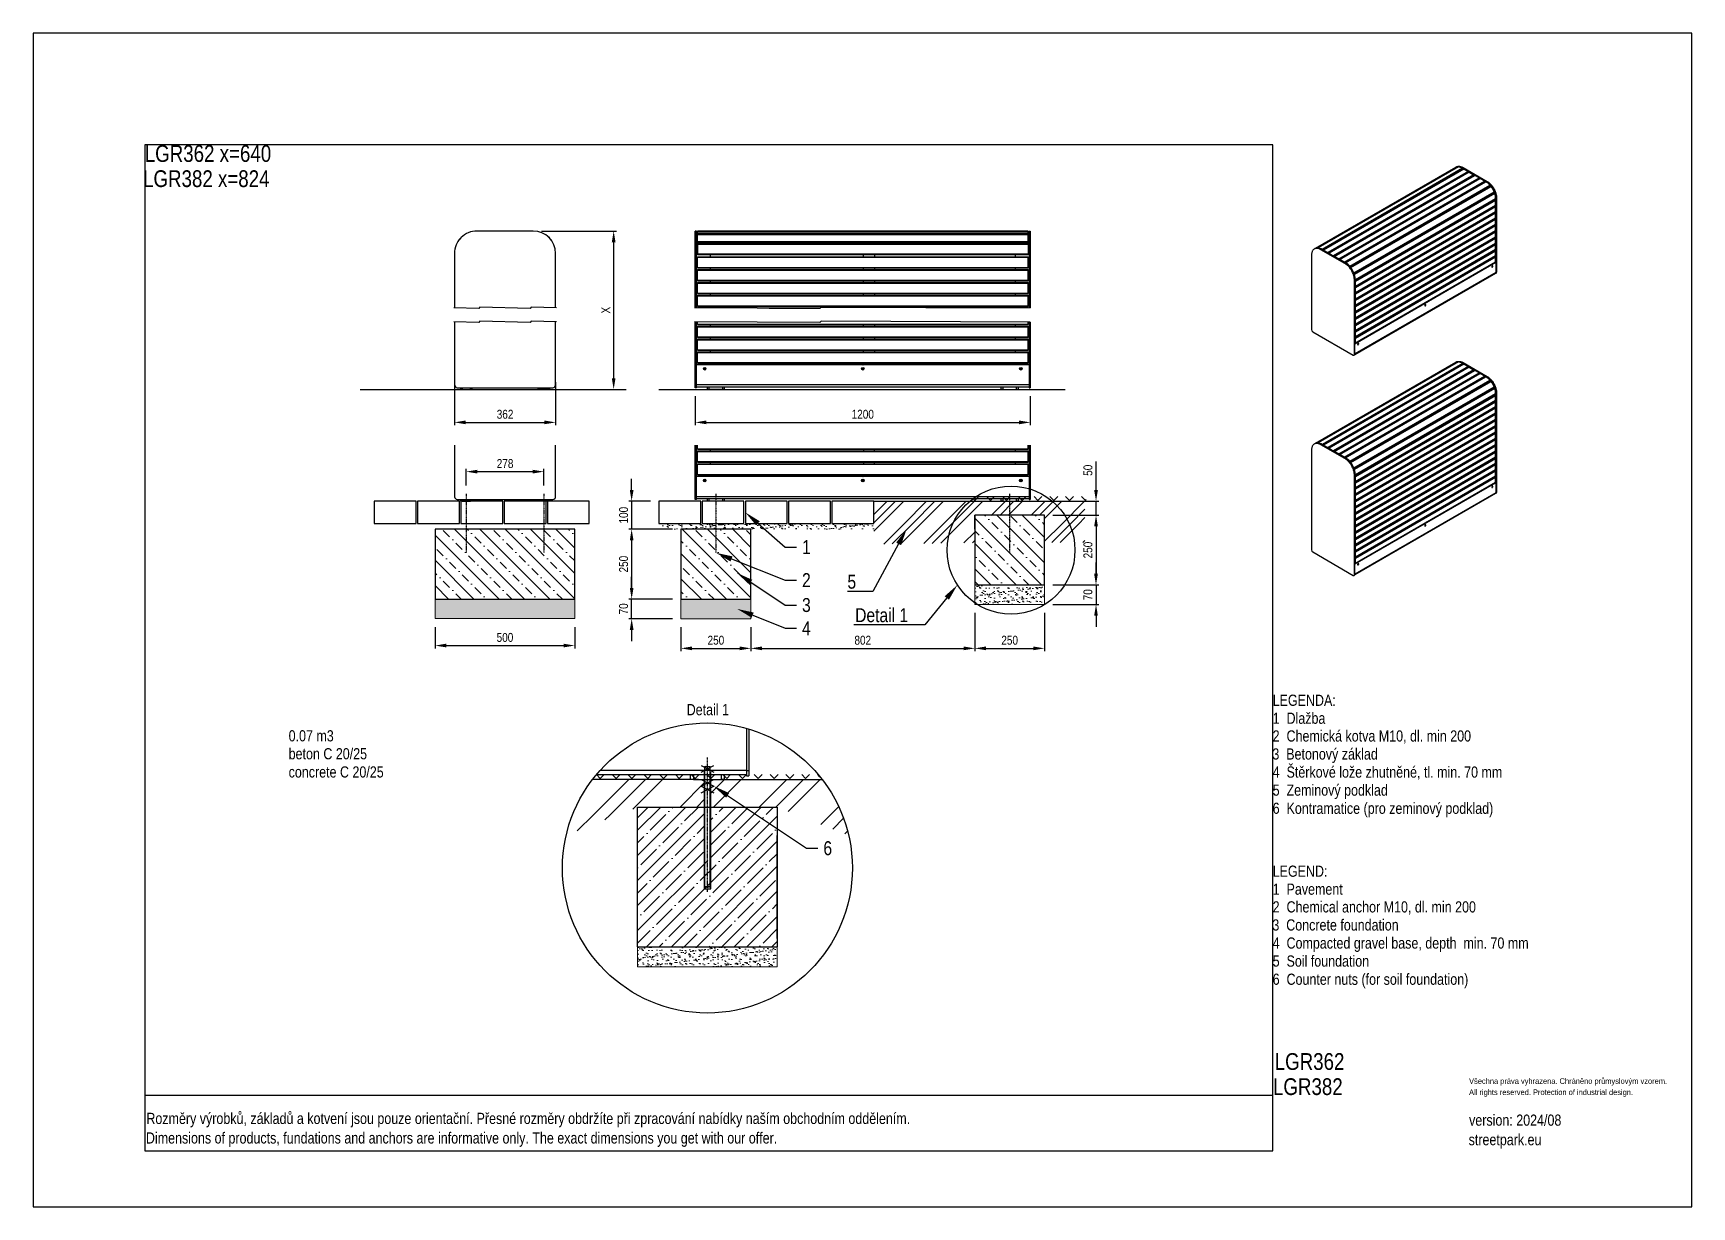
# Model space of a CAD drawing. Header units: millimetres. Extents: x 11004 to 16944, y 3085 to 7285.
import ezdxf
from ezdxf import colors
from ezdxf.entities.mleader import LeaderData, LeaderLine
from ezdxf.lldxf.tags import DXFTag
from ezdxf.math import Vec2, Vec3

# ---------------------------------------------------------------- set-up
doc = ezdxf.new("R2010")
doc.units = ezdxf.units.MM
doc.header["$LTSCALE"] = 0.3
doc.linetypes.add('DashDot', pattern=[15, 9, -3, 0, -3])
doc.layers.add('Nekreslit', color=6, linetype='Continuous', plot=False)
doc.layers.add('SRAFY', color=251, linetype='Continuous', lineweight=13)
doc.styles.add('SEACAD_Arial', font='arial.ttf', dxfattribs={"width": 0.8})
tags = doc.linetypes.add('HIDDEN2', pattern=[4.7625, 3.175, -1.5875]).pattern_tags.tags
tags[6:7] = [DXFTag(74, 4), DXFTag(75, 0), DXFTag(340, '0'), DXFTag(46, 0.0), DXFTag(50, 0.0), DXFTag(44, 0.0), DXFTag(45, 0.0)]
tags[4:5] = [DXFTag(74, 4), DXFTag(75, 0), DXFTag(340, '0'), DXFTag(46, 0.0), DXFTag(50, 0.0), DXFTag(44, 0.0), DXFTag(45, 0.0)]
doc.dimstyles.new('ISO-25', dxfattribs={"dimtxt": 1.6, "dimasz": 2, "dimexe": 0.5, "dimexo": 1.5, "dimtad": 1, "dimdec": 0, "dimtxsty": 'SEACAD_Arial', "dimcen": 2, "dimadec": 0, "dimazin": 0, "dimtfac": 1, "dimtdec": 0, "dimtmove": 0, "dimatfit": 3, "dimfxl": 1, "dimarcsym": 0})

msp = doc.modelspace()

# ---------------------------------------------------------------- texts
at = {"style": 'SEACAD_Arial', "width": 0.8}
for s, height, p in [('LGR382 x=824  ', 60, (11397.9, 6734.7)), ('LEGENDA:', 40, (15443.3, 4878.1)), ('1  Dlažba', 40, (15443.3, 4813.8)), ('0.07 m3', 40, (11919.3, 4750.9)), ('2  Chemická kotva M10, dl. min 200', 40, (15443.3, 4750.3)), ('beton C 20/25', 40, (11919.3, 4686.7)), ('3  Betonový základ', 40, (15442.2, 4685.8)), ('concrete C 20/25', 40, (11919.3, 4621.5)), ('4  Štěrkové lože zhutněné, tl. min. 70 mm', 40, (15443.3, 4621.1)), ('5  Zeminový podklad', 40, (15443.3, 4556.5)), ('6  Kontramatice (pro zeminový podklad)', 40, (15443.3, 4491.5)), ('LEGEND:', 40, (15443.3, 4266.4)), ('1  Pavement', 40, (15443.3, 4202.1)), ('2  Chemical anchor M10, dl. min 200', 40, (15443.3, 4138.6)), ('3  Concrete foundation', 40, (15442.2, 4074)), ('4  Compacted gravel base, depth  min. 70 mm', 40, (15443.3, 4009.3)), ('5  Soil foundation', 40, (15443.3, 3944.7)), ('6  Counter nuts (for soil foundation)', 40, (15443.3, 3879.7)), ('LGR382  ', 60, (15444.4, 3485.3)), ('Všechna práva vyhrazena. Chráněno průmyslovým vzorem.', 20, (16146.7, 3525.3)), ('All rights reserved. Protection of industrial design.', 20, (16146.7, 3485.3)), ('Rozměry výrobků, základů a kotvení jsou pouze orientační. Přesné rozměry obdržíte při zpracování nabídky naším obchodním oddělením.', 39.9982, (11409.8, 3381.6)), ('version: 2024/08', 40, (16146.7, 3375.5)), ('Dimensions of products, fundations and anchors are informative only. The exact dimensions you get with our offer.', 39.9982, (11408.2, 3311.7)), ('streetpark.eu', 40, (16145.1, 3305.6))]:
    msp.add_text(s, height=height, dxfattribs=at).set_placement(p)
at = {"char_height": 60, "attachment_point": 1, "style": 'SEACAD_Arial'}
for s, insert, width in [('LGR362 x=640', (11403.9, 6884.7), 880.891), ('LGR362 ', (15450.5, 3635.2), 253.994)]:
    msp.add_mtext(s, dxfattribs=dict(at, insert=insert, width=width))
at = {"insert": (13344.8, 4884.4), "char_height": 40, "attachment_point": 1, "style": 'SEACAD_Arial'}
msp.add_mtext_dynamic_manual_height_columns('Detail 1', width=226.121, gutter_width=200, heights=[0], dxfattribs=at)

# ---------------------------------------------------------------- blocks, each defined once
blk = doc.blocks.new('*D134')
at = {"color": 0, "lineweight": -2, "transparency": 16777216}
for p, q in [((12555.4, 5666.4), (12555.4, 5726.2)), ((12595.4, 5716.2), (12793.4, 5716.2)), ((12833.4, 5666.4), (12833.4, 5726.2))]:
    blk.add_line(p, q, dxfattribs=at)
at = {"color": 0, "transparency": 16777216}
for points in [[(12595.4, 5722.9), (12595.4, 5709.5), (12555.4, 5716.2)], [(12793.4, 5722.9), (12793.4, 5709.5), (12833.4, 5716.2)]]:
    blk.add_solid(points, dxfattribs=at)
at = {"layer": 'Defpoints', "color": 0, "transparency": 16777216}
for p in [(12833.4, 5716.2), (12555.4, 5636.4), (12833.4, 5636.4)]:
    blk.add_point(p, dxfattribs=at)
at = {"color": 0, "transparency": 16777216, "insert": (12694.4, 5745), "char_height": 32, "attachment_point": 5, "style": 'SEACAD_Arial'}
blk.add_mtext('278', dxfattribs=at)
blk = doc.blocks.new('*D139')
at = {"color": 0, "lineweight": -2, "transparency": 16777216}
for p, q in [((12444, 5160.1), (12444, 5083.8)), ((12944, 5160.1), (12944, 5083.8)), ((12484, 5093.8), (12904, 5093.8))]:
    blk.add_line(p, q, dxfattribs=at)
at = {"color": 0, "transparency": 16777216}
for points in [[(12484, 5100.5), (12484, 5087.2), (12444, 5093.8)], [(12904, 5100.5), (12904, 5087.2), (12944, 5093.8)]]:
    blk.add_solid(points, dxfattribs=at)
at = {"layer": 'Defpoints', "color": 0, "transparency": 16777216}
for p in [(12444, 5190.1), (12944, 5190.1), (12944, 5093.8)]:
    blk.add_point(p, dxfattribs=at)
at = {"color": 0, "transparency": 16777216, "insert": (12694, 5122.7), "char_height": 32, "attachment_point": 5, "style": 'SEACAD_Arial'}
blk.add_mtext('500', dxfattribs=at)
blk = doc.blocks.new('*D135')
at = {"color": 0, "lineweight": -2, "transparency": 16777216}
for p, q in [((12513.4, 6036.4), (12513.4, 5882.5)), ((12875.4, 6036.4), (12875.4, 5882.5)), ((12553.4, 5892.5), (12835.4, 5892.5))]:
    blk.add_line(p, q, dxfattribs=at)
at = {"color": 0, "transparency": 16777216}
for points in [[(12553.4, 5899.2), (12553.4, 5885.9), (12513.4, 5892.5)], [(12835.4, 5899.2), (12835.4, 5885.9), (12875.4, 5892.5)]]:
    blk.add_solid(points, dxfattribs=at)
at = {"layer": 'Defpoints', "color": 0, "transparency": 16777216}
for p in [(12513.4, 6066.4), (12875.4, 6066.4), (12875.4, 5892.5)]:
    blk.add_point(p, dxfattribs=at)
at = {"color": 0, "transparency": 16777216, "insert": (12694.4, 5921.4), "char_height": 32, "attachment_point": 5, "style": 'SEACAD_Arial'}
blk.add_mtext('362', dxfattribs=at)
blk = doc.blocks.new('*D144')
at = {"color": 0, "lineweight": -2, "transparency": 16777216}
for p, q in [((13375.4, 5986.4), (13375.4, 5882.5)), ((14575.4, 5986.6), (14575.4, 5882.5)), ((13415.4, 5892.5), (14535.4, 5892.5))]:
    blk.add_line(p, q, dxfattribs=at)
at = {"color": 0, "transparency": 16777216}
for points in [[(13415.4, 5899.2), (13415.4, 5885.9), (13375.4, 5892.5)], [(14535.4, 5899.2), (14535.4, 5885.9), (14575.4, 5892.5)]]:
    blk.add_solid(points, dxfattribs=at)
at = {"layer": 'Defpoints', "color": 0, "transparency": 16777216}
for p in [(13375.4, 6016.4), (14575.4, 6016.6), (14575.4, 5892.5)]:
    blk.add_point(p, dxfattribs=at)
at = {"color": 0, "transparency": 16777216, "insert": (13975.4, 5921.4), "char_height": 32, "attachment_point": 5, "style": 'SEACAD_Arial'}
blk.add_mtext('1200', dxfattribs=at)
blk = doc.blocks.new('*D149')
at = {"color": 0, "lineweight": -2, "transparency": 16777216}
for p, q in [((12825.4, 6577.3), (13093.3, 6577.3)), ((13083.3, 6050.4), (13083.3, 6537.3)), ((12883.4, 6010.4), (13093.3, 6010.4))]:
    blk.add_line(p, q, dxfattribs=at)
at = {"color": 0, "transparency": 16777216}
for points in [[(13076.6, 6537.3), (13089.9, 6537.3), (13083.3, 6577.3)], [(13076.6, 6050.4), (13089.9, 6050.4), (13083.3, 6010.4)]]:
    blk.add_solid(points, dxfattribs=at)
at = {"layer": 'Defpoints', "color": 0, "transparency": 16777216}
for p in [(12795.4, 6577.3), (13083.3, 6577.3), (12853.4, 6010.4)]:
    blk.add_point(p, dxfattribs=at)
at = {"color": 0, "transparency": 16777216, "insert": (13054.8, 6293.9), "char_height": 32, "attachment_point": 5, "rotation": 90, "style": 'SEACAD_Arial'}
blk.add_mtext('X', dxfattribs=at)
blk = doc.blocks.new('*D165')
at = {"color": 0, "lineweight": -2, "transparency": 16777216}
for p, q in [((14705.5, 5560.6), (14820.7, 5560.6)), ((14810.7, 5520.6), (14810.7, 5350.6)), ((14656.4, 5310.6), (14820.7, 5310.6))]:
    blk.add_line(p, q, dxfattribs=at)
at = {"color": 0, "transparency": 16777216}
for points in [[(14804, 5520.6), (14817.3, 5520.6), (14810.7, 5560.6)], [(14804, 5350.6), (14817.3, 5350.6), (14810.7, 5310.6)]]:
    blk.add_solid(points, dxfattribs=at)
at = {"layer": 'Defpoints', "color": 0, "transparency": 16777216}
for p in [(14675.5, 5560.6), (14626.4, 5310.6), (14810.7, 5310.6)]:
    blk.add_point(p, dxfattribs=at)
at = {"color": 0, "transparency": 16777216, "insert": (14781.8, 5435.6), "char_height": 32, "attachment_point": 5, "rotation": 90, "style": 'SEACAD_Arial'}
blk.add_mtext('250', dxfattribs=at)
blk = doc.blocks.new('*D166')
at = {"color": 0, "lineweight": -2, "transparency": 16777216}
for p, q in [((14810.7, 5350.6), (14810.7, 5390.6)), ((14656.4, 5310.6), (14820.7, 5310.6)), ((14810.7, 5310.6), (14810.7, 5240.6)), ((14656.4, 5240.6), (14820.7, 5240.6)), ((14810.7, 5200.6), (14810.7, 5160.6))]:
    blk.add_line(p, q, dxfattribs=at)
at = {"color": 0, "transparency": 16777216}
for points in [[(14804, 5350.6), (14817.3, 5350.6), (14810.7, 5310.6)], [(14804, 5200.6), (14817.3, 5200.6), (14810.7, 5240.6)]]:
    blk.add_solid(points, dxfattribs=at)
at = {"layer": 'Defpoints', "color": 0, "transparency": 16777216}
for p in [(14626.4, 5310.6), (14626.4, 5240.6), (14810.7, 5240.6)]:
    blk.add_point(p, dxfattribs=at)
at = {"color": 0, "transparency": 16777216, "insert": (14781.8, 5275.6), "char_height": 32, "attachment_point": 5, "rotation": 90, "style": 'SEACAD_Arial'}
blk.add_mtext('70', dxfattribs=at)
blk = doc.blocks.new('*D167')
at = {"color": 0, "lineweight": -2, "transparency": 16777216}
for p, q in [((13324.4, 5160.1), (13324.4, 5073.8)), ((13574.4, 5160), (13574.4, 5073.8)), ((13364.4, 5083.8), (13534.4, 5083.8))]:
    blk.add_line(p, q, dxfattribs=at)
at = {"color": 0, "transparency": 16777216}
for points in [[(13364.4, 5090.5), (13364.4, 5077.1), (13324.4, 5083.8)], [(13534.4, 5090.5), (13534.4, 5077.1), (13574.4, 5083.8)]]:
    blk.add_solid(points, dxfattribs=at)
at = {"layer": 'Defpoints', "color": 0, "transparency": 16777216}
for p in [(13324.4, 5190.1), (13574.4, 5190), (13574.4, 5083.8)]:
    blk.add_point(p, dxfattribs=at)
at = {"color": 0, "transparency": 16777216, "insert": (13449.4, 5112.7), "char_height": 32, "attachment_point": 5, "style": 'SEACAD_Arial'}
blk.add_mtext('250', dxfattribs=at)
blk = doc.blocks.new('*D168')
at = {"color": 0, "lineweight": -2, "transparency": 16777216}
for p, q in [((14376.4, 5210.6), (14376.4, 5073.8)), ((14626.4, 5210.6), (14626.4, 5073.8)), ((14416.4, 5083.8), (14586.4, 5083.8))]:
    blk.add_line(p, q, dxfattribs=at)
at = {"color": 0, "transparency": 16777216}
for points in [[(14416.4, 5090.5), (14416.4, 5077.1), (14376.4, 5083.8)], [(14586.4, 5090.5), (14586.4, 5077.1), (14626.4, 5083.8)]]:
    blk.add_solid(points, dxfattribs=at)
at = {"layer": 'Defpoints', "color": 0, "transparency": 16777216}
for p in [(14376.4, 5240.6), (14626.4, 5240.6), (14626.4, 5083.8)]:
    blk.add_point(p, dxfattribs=at)
at = {"color": 0, "transparency": 16777216, "insert": (14501.4, 5112.7), "char_height": 32, "attachment_point": 5, "style": 'SEACAD_Arial'}
blk.add_mtext('250', dxfattribs=at)
blk = doc.blocks.new('*D169')
at = {"color": 0, "lineweight": -2, "transparency": 16777216}
for p, q in [((14376.4, 5210.6), (14376.4, 5073.8)), ((13574.4, 5160), (13574.4, 5073.8)), ((13614.4, 5083.8), (14336.4, 5083.8))]:
    blk.add_line(p, q, dxfattribs=at)
at = {"color": 0, "transparency": 16777216}
for points in [[(13614.4, 5090.5), (13614.4, 5077.1), (13574.4, 5083.8)], [(14336.4, 5090.5), (14336.4, 5077.1), (14376.4, 5083.8)]]:
    blk.add_solid(points, dxfattribs=at)
at = {"layer": 'Defpoints', "color": 0, "transparency": 16777216}
for p in [(14376.4, 5240.6), (13574.4, 5190), (14376.4, 5083.8)]:
    blk.add_point(p, dxfattribs=at)
at = {"color": 0, "transparency": 16777216, "insert": (13975.4, 5112.7), "char_height": 32, "attachment_point": 5, "style": 'SEACAD_Arial'}
blk.add_mtext('802', dxfattribs=at)
blk = doc.blocks.new('*D170')
at = {"color": 0, "lineweight": -2, "transparency": 16777216}
for p, q in [((14810.7, 5650.4), (14810.7, 5752)), ((14729.9, 5610.4), (14820.7, 5610.4)), ((14810.7, 5560.6), (14810.7, 5610.4)), ((14656.4, 5560.6), (14820.7, 5560.6)), ((14810.7, 5520.6), (14810.7, 5480.6))]:
    blk.add_line(p, q, dxfattribs=at)
at = {"color": 0, "transparency": 16777216}
for points in [[(14804, 5650.4), (14817.3, 5650.4), (14810.7, 5610.4)], [(14804, 5520.6), (14817.3, 5520.6), (14810.7, 5560.6)]]:
    blk.add_solid(points, dxfattribs=at)
at = {"layer": 'Defpoints', "color": 0, "transparency": 16777216}
for p in [(14699.9, 5610.4), (14810.7, 5610.4), (14626.4, 5560.6)]:
    blk.add_point(p, dxfattribs=at)
at = {"color": 0, "transparency": 16777216, "insert": (14781.8, 5721.2), "char_height": 32, "attachment_point": 5, "rotation": 90, "style": 'SEACAD_Arial'}
blk.add_mtext('50', dxfattribs=at)
blk = doc.blocks.new('*D171')
at = {"color": 0, "lineweight": -2, "transparency": 16777216}
for p, q in [((13147.7, 5650.4), (13147.7, 5690.4)), ((13214.9, 5610.4), (13137.7, 5610.4)), ((13147.7, 5610.4), (13147.7, 5510.4)), ((13294.4, 5510.4), (13137.7, 5510.4)), ((13147.7, 5470.4), (13147.7, 5430.4))]:
    blk.add_line(p, q, dxfattribs=at)
at = {"color": 0, "transparency": 16777216}
for points in [[(13141.1, 5650.4), (13154.4, 5650.4), (13147.7, 5610.4)], [(13141.1, 5470.4), (13154.4, 5470.4), (13147.7, 5510.4)]]:
    blk.add_solid(points, dxfattribs=at)
at = {"layer": 'Defpoints', "color": 0, "transparency": 16777216}
for p in [(13244.9, 5610.4), (13147.7, 5510.4), (13324.4, 5510.4)]:
    blk.add_point(p, dxfattribs=at)
at = {"color": 0, "transparency": 16777216, "insert": (13118.9, 5560.4), "char_height": 32, "attachment_point": 5, "rotation": 90, "style": 'SEACAD_Arial'}
blk.add_mtext('100', dxfattribs=at)
blk = doc.blocks.new('*D172')
at = {"color": 0, "lineweight": -2, "transparency": 16777216}
for p, q in [((13294.4, 5510.4), (13137.7, 5510.4)), ((13147.7, 5470.4), (13147.7, 5300)), ((13294.4, 5260), (13137.7, 5260))]:
    blk.add_line(p, q, dxfattribs=at)
at = {"color": 0, "transparency": 16777216}
for points in [[(13141.1, 5470.4), (13154.4, 5470.4), (13147.7, 5510.4)], [(13141.1, 5300), (13154.4, 5300), (13147.7, 5260)]]:
    blk.add_solid(points, dxfattribs=at)
at = {"layer": 'Defpoints', "color": 0, "transparency": 16777216}
for p in [(13324.4, 5510.4), (13147.7, 5260), (13324.4, 5260)]:
    blk.add_point(p, dxfattribs=at)
at = {"color": 0, "transparency": 16777216, "insert": (13118.9, 5385.2), "char_height": 32, "attachment_point": 5, "rotation": 90, "style": 'SEACAD_Arial'}
blk.add_mtext('250', dxfattribs=at)
blk = doc.blocks.new('*D164')
at = {"color": 0, "lineweight": -2, "transparency": 16777216}
for p, q in [((13147.7, 5300), (13147.7, 5340)), ((13294.4, 5260), (13137.7, 5260)), ((13147.7, 5190), (13147.7, 5260)), ((13294.4, 5190), (13137.7, 5190)), ((13147.7, 5150), (13147.7, 5110))]:
    blk.add_line(p, q, dxfattribs=at)
at = {"color": 0, "transparency": 16777216}
for points in [[(13141.1, 5300), (13154.4, 5300), (13147.7, 5260)], [(13141.1, 5150), (13154.4, 5150), (13147.7, 5190)]]:
    blk.add_solid(points, dxfattribs=at)
at = {"layer": 'Defpoints', "color": 0, "transparency": 16777216}
for p in [(13147.7, 5260), (13324.4, 5260), (13324.4, 5190)]:
    blk.add_point(p, dxfattribs=at)
at = {"color": 0, "transparency": 16777216, "insert": (13118.9, 5225), "char_height": 32, "attachment_point": 5, "rotation": 90, "style": 'SEACAD_Arial'}
blk.add_mtext('70', dxfattribs=at)

# ---------------------------------------------------------------- dimensions: what is measured, and where the dimension line sits
dim = msp.add_linear_dim(base=(13083.3, 6577.3), p1=(12853.4, 6010.4), p2=(12795.4, 6577.3), angle=90, text='X', dimstyle='ISO-25')
dim.commit()
dim.dimension.update_dxf_attribs({"geometry": '*D149', "text_midpoint": (13054.8, 6293.9)})
for base, p1, p2, picture, middle in [((12875.4, 5892.5), (12513.4, 6066.4), (12875.4, 6066.4), '*D135', (12694.4, 5921.4)), ((14575.4, 5892.5), (13375.4, 6016.4), (14575.4, 6016.6), '*D144', (13975.4, 5921.4))]:
    dim = msp.add_linear_dim(base=base, p1=p1, p2=p2, dimstyle='ISO-25')
    dim.commit()
    dim.dimension.update_dxf_attribs({"geometry": picture, "text_midpoint": middle})
for base, p1, p2, override, picture, middle in [((12833.4, 5716.2), (12555.4, 5636.4), (12833.4, 5636.4), {"dimscale": 0}, '*D134', (12694.4, 5745)), ((14376.4, 5083.8), (13574.4, 5190), (14376.4, 5240.6), {"dimscale": 0, "dimtix": 0, "dimtofl": 1, "dimtmove": 0, "dimatfit": 3}, '*D169', (13975.4, 5112.7)), ((14626.4, 5083.8), (14376.4, 5240.6), (14626.4, 5240.6), {"dimscale": 0, "dimtix": 0, "dimtofl": 1, "dimtmove": 0, "dimatfit": 3}, '*D168', (14501.4, 5112.7)), ((12944, 5093.8), (12444, 5190.1), (12944, 5190.1), {"dimscale": 0, "dimtix": 0, "dimtofl": 1, "dimtmove": 0, "dimatfit": 3}, '*D139', (12694, 5122.7)), ((13574.4, 5083.8), (13324.4, 5190.1), (13574.4, 5190), {"dimscale": 0, "dimtix": 0, "dimtofl": 1, "dimtmove": 0, "dimatfit": 3}, '*D167', (13449.4, 5112.7))]:
    dim = msp.add_linear_dim(base=base, p1=p1, p2=p2, dimstyle='ISO-25', override=override)
    dim.commit()
    dim.dimension.update_dxf_attribs({"geometry": picture, "text_midpoint": middle})
for base, p1, p2, picture, middle in [((14810.7, 5610.4), (14626.4, 5560.6), (14699.9, 5610.4), '*D170', (14781.8, 5721.2)), ((13147.7, 5510.4), (13244.9, 5610.4), (13324.4, 5510.4), '*D171', (13118.9, 5560.4)), ((13147.7, 5260), (13324.4, 5190), (13324.4, 5260), '*D164', (13118.9, 5225))]:
    dim = msp.add_linear_dim(base=base, p1=p1, p2=p2, angle=90, dimstyle='ISO-25')
    dim.commit()
    dim.dimension.update_dxf_attribs({"geometry": picture, "text_midpoint": middle})
for base, p1, p2, override, picture, middle in [((14810.7, 5310.6), (14675.5, 5560.6), (14626.4, 5310.6), {"dimscale": 0}, '*D165', (14781.8, 5435.6)), ((14810.7, 5240.6), (14626.4, 5310.6), (14626.4, 5240.6), {"dimscale": 0, "dimtmove": 1}, '*D166', (14781.8, 5275.6))]:
    dim = msp.add_linear_dim(base=base, p1=p1, p2=p2, angle=90, dimstyle='ISO-25', override=override)
    dim.commit()
    dim.dimension.update_dxf_attribs({"geometry": picture, "text_midpoint": middle})
dim = msp.add_linear_dim(base=(13147.7, 5260), p1=(13324.4, 5510.4), p2=(13324.4, 5260), angle=90, dimstyle='ISO-25')
dim.commit()
dim.dimension.update_dxf_attribs({"geometry": '*D172', "text_midpoint": (13147.7, 5385.2), "dimtype": 160})

# ---------------------------------------------------------------- hatches: boundary and pattern name
at = {"layer": 'SRAFY'}
h = msp.add_hatch(dxfattribs=at)
h.set_pattern_fill('GOST_GROUND', color=256, scale=10)
h.set_pattern_definition([(45, (6909.47, 295.79), (141.4214, -9e-15), [200]), (45, (6939.47, 295.79), (141.4214, -9e-15), [200]), (45, (6969.47, 295.79), (141.4214, -9e-15), [200])])
h.paths.add_polyline_path([(14376.4, 5461.5), (14014.9, 5456.6), (14014.9, 5610.4), (14770.8, 5610.4), (14770.8, 5463), (14626.4, 5463), (14626.4, 5560.6), (14376.4, 5558.6)])
h = msp.add_hatch(dxfattribs=at)
h.set_pattern_fill('TERACO', color=256, scale=20)
h.set_pattern_definition([(45, (6909.467, 295.79), (-28.28427, 28.28427), [20, -20]), (135, (6966.035, 295.79), (-28.28427, -28.28427), [20, -20])])
h.paths.add_polyline_path([(14369.9, 5610.4), (14369.9, 5633.5), (14775.3, 5633.5), (14775.3, 5610.5)])
h = msp.add_hatch(dxfattribs=at)
h.set_pattern_fill('AR-SAND', color=256, scale=0.5)
h.set_pattern_definition([(37.5, (6709.467, 295.79), (-0.800016, 24.47066), [0, -19.304, 0, -21.59, 0, -20.6375]), (7.5, (6709.467, 295.79), (22.47616, 35.84126), [0, -10.414, 0, -17.399, 0, -6.6675]), (327.5, (6693.846, 295.79), (39.54962, 0.07186), [0, -6.35, 0, -22.86, 0, -29.845]), (317.5, (6693.846, 295.79), (38.17782, 11.14647), [0, -3.175, 0, -14.986, 0, -17.145])])
h.paths.add_polyline_path([(13244.9, 5530.4), (13244.9, 5510.5), (13275.4, 5510.4), (13395.4, 5510.3), (13395.4, 5530.4)])
h.paths.add_polyline_path([(14014.9, 5510.1), (14014.9, 5530.4), (13395.4, 5530.4), (13395.4, 5510.3), (13525.4, 5510.1)])
h = msp.add_hatch(dxfattribs=at)
h.set_pattern_fill('BETON-PROSTY', color=256, scale=0.8, angle=90)
h.set_pattern_definition([(135, (5658.19, 781.864), (-45.25483, -45.25483), []), (135, (5658.19, 827.12), (-67.88225, -22.6274), [32, -16, 0, -16])])
h.paths.add_polyline_path([(14626.4, 5560.6), (14376.4, 5560.6), (14376.4, 5310.6), (14626.4, 5310.6)])
h = msp.add_hatch(dxfattribs=at)
h.set_pattern_fill('BETON-PROSTY', color=256, scale=0.8, angle=90)
h.set_pattern_definition([(135, (6702.88, 731.35), (-45.25483, -45.25483), []), (135, (6702.88, 776.605), (-67.88225, -22.6274), [32, -16, 0, -16])])
h.paths.add_polyline_path([(12944, 5385.1), (12944, 5510.1), (12444, 5510.5), (12444, 5260.1), (12444, 5260.1), (12944, 5260.1)])
h.paths.add_polyline_path([(13574.4, 5390.5), (13574.4, 5510), (13324.4, 5510.1), (13324.4, 5260.1), (13574.4, 5260.1)])
h = msp.add_hatch(dxfattribs=at)
h.set_pattern_fill('AR-SAND', color=256, scale=0.5)
h.set_pattern_definition([(37.5, (6253.852, 781.862), (-0.800016, 24.47066), [0, -19.304, 0, -21.59, 0, -20.6375]), (7.5, (6253.852, 781.862), (22.47616, 35.84126), [0, -10.414, 0, -17.399, 0, -6.6675]), (327.5, (6238.231, 781.862), (39.54962, 0.07186), [0, -6.35, 0, -22.86, 0, -29.845]), (317.5, (6238.23, 781.862), (38.17782, 11.14647), [0, -3.175, 0, -14.986, 0, -17.145])])
h.paths.add_polyline_path([(14376.4, 5310.6), (14626.4, 5310.6), (14626.4, 5240.6), (14376.4, 5240.6)])
h = msp.add_hatch(dxfattribs=at)
h.set_pattern_fill('AR-SAND', color=256, scale=0.5)
h.set_pattern_definition([(37.5, (6802.88, 731.35), (-0.800016, 24.47066), [0, -19.304, 0, -21.59, 0, -20.6375]), (7.5, (6802.88, 731.35), (22.47616, 35.84126), [0, -10.414, 0, -17.399, 0, -6.6675]), (327.5, (6787.258, 731.35), (39.54962, 0.07186), [0, -6.35, 0, -22.86, 0, -29.845]), (317.5, (6787.26, 731.35), (38.17782, 11.14647), [0, -3.175, 0, -14.986, 0, -17.145])])
h.paths.add_polyline_path([(12944, 5190.1), (12944, 5260.1), (12444, 5260.1), (12444, 5190.1)])
h.paths.add_polyline_path([(13574.4, 5190.1), (13574.4, 5260), (13574.4, 5260), (13324.4, 5260), (13324.4, 5190)])
h = msp.add_hatch(dxfattribs=at)
h.set_pattern_fill('TERACO', color=256, scale=20)
h.set_pattern_definition([(45, (5172.4, -699.72), (-28.28427, 28.28427), [20, -20]), (135, (5228.97, -699.72), (-28.28427, -28.28427), [20, -20])])
h.paths.add_polyline_path([(13017.2, 4614.9), (13017.2, 4638), (13820.8, 4638), (13820.8, 4614.9)])
h = msp.add_hatch(dxfattribs=at)
h.set_pattern_fill('GOST_GROUND', color=256, scale=20)
h.set_pattern_definition([(45, (5940, 245.79), (282.8427, -2e-14), [400]), (45, (6000, 245.79), (282.8427, -2e-14), [400]), (45, (6060, 245.79), (282.8427, -2e-14), [400])])
edge = h.paths.add_edge_path()
edge.add_line((13409, 4615), (13387, 4615))
edge.add_line((13387, 4615), (13008, 4615))
edge.add_arc((13419, 4297.8), 519.1, 142.33693, 166.98753)
edge.add_line((12913.2, 4414.7), (13169, 4515.7))
edge.add_line((13169, 4515.7), (13409, 4515.7))
edge.add_line((13409, 4515.7), (13409, 4615))
edge = h.paths.add_edge_path()
edge.add_line((13829.9, 4615), (13451, 4615))
edge.add_line((13451, 4615), (13429, 4615))
edge.add_line((13429, 4615), (13429, 4515.7))
edge.add_line((13429, 4515.7), (13669, 4515.7))
edge.add_line((13669, 4515.7), (13924.8, 4414.7))
edge.add_arc((13419, 4297.8), 519.1, 13.01247, 37.66307)
h = msp.add_hatch(dxfattribs=at)
h.set_pattern_fill('ANSI35', color=256, scale=10, angle=0.00001)
h.set_pattern_definition([(45, (5940, 346.8), (-44.9013, 44.90127), []), (45, (5984.9, 346.8), (-44.9013, 44.90127), [79.375, -15.875, 0, -15.875])])
h.paths.add_polyline_path([(13669, 4515.7), (13429, 4515.7), (13429, 4324.7), (13409, 4324.7), (13409, 4515.7), (13169, 4515.7), (13169, 4015.7), (13669, 4015.7)])
h = msp.add_hatch(dxfattribs=at)
h.set_pattern_fill('AR-SAND', color=256, scale=0.5)
h.set_pattern_definition([(37.5, (5046.428, -514.906), (-0.800016, 24.47066), [0, -19.304, 0, -21.59, 0, -20.6375]), (7.5, (5046.428, -514.906), (22.47616, 35.84126), [0, -10.414, 0, -17.399, 0, -6.6675]), (327.5, (5030.807, -514.906), (39.54962, 0.07186), [0, -6.35, 0, -22.86, 0, -29.845]), (317.5, (5030.807, -514.906), (38.17782, 11.14647), [0, -3.175, 0, -14.986, 0, -17.145])])
h.paths.add_polyline_path([(13169, 4013.9), (13669, 4013.9), (13669, 3943.9), (13169, 3943.8)])

# ---------------------------------------------------------------- linework, layer by layer
for p, q in [((16098, 6804.8), (15595.7, 6514.8)), ((16104, 6806.8), (15601.7, 6516.8)), ((16105.2, 6805.8), (15603.4, 6516.1)), ((16108, 6806.9), (15605.7, 6517)), ((16108.3, 6807), (15606, 6517)), ((16123.3, 6801.7), (15621, 6511.7)), ((16124.1, 6800.2), (15621.8, 6510.3)), ((16127.3, 6799.1), (15625, 6509.1)), ((16127.9, 6799), (15625.6, 6509.1)), ((16143.2, 6790.2), (15640.9, 6500.2)), ((16144.1, 6788.8), (15641.7, 6498.8)), ((16146.9, 6787.8), (15644.5, 6497.9)), ((16147.5, 6787.8), (15645.1, 6497.8)), ((16162.7, 6779), (15660.4, 6489)), ((16163.6, 6777.5), (15661.2, 6487.5)), ((16166.5, 6776.5), (15664.2, 6486.5)), ((15664.8, 6486.4), (16167.1, 6776.4)), ((16101.5, 6806.8), (16099.8, 6805.8)), ((16105.2, 6805.8), (16105.4, 6805.4)), ((16123.8, 6803.4), (16125.5, 6804.4)), ((16123.8, 6803.4), (16209.5, 6753.9)), ((16124.1, 6800.2), (16124.1, 6797.2)), ((16125.5, 6804.4), (16211.2, 6754.9)), ((16127.9, 6799), (16143.2, 6790.2)), ((16144.1, 6788.8), (16144.1, 6786.2)), ((16147.5, 6787.8), (16162.7, 6779)), ((16163.6, 6777.5), (16163.6, 6774.8)), ((16182.4, 6767.6), (16167.1, 6776.4)), ((15680.1, 6477.6), (16182.4, 6767.6)), ((15680.9, 6476.2), (16183.2, 6766.1)), ((16186, 6765.2), (15683.7, 6475.2)), ((15684.3, 6475.2), (16186.6, 6765.2)), ((15699.6, 6466.4), (16201.9, 6756.3)), ((15700.4, 6464.9), (16202.8, 6754.9)), ((16206, 6753.7), (15703.7, 6463.7)), ((15704.2, 6463.6), (16206.6, 6753.6)), ((15719.2, 6451.6), (16221.6, 6741.6)), ((15719.6, 6450), (16222, 6740)), ((16224.8, 6737), (15722.5, 6447)), ((15723.5, 6446.5), (16225.8, 6736.5)), ((15734.1, 6426.8), (16236.5, 6716.7)), ((15734.3, 6427.9), (16236.6, 6717.9)), ((16237.6, 6712.8), (15735.3, 6422.8)), ((16183.2, 6763.6), (16183.2, 6766.1)), ((16201.9, 6756.3), (16186.6, 6765.2)), ((16202.8, 6751.8), (16202.8, 6754.9)), ((16209.5, 6753.9), (16211.2, 6754.9)), ((16217.4, 6732.7), (16222, 6740)), ((16229.1, 6712.5), (16237.6, 6712.8)), ((16229.6, 6712.8), (16229.6, 6712.5)), ((16238.8, 6711.6), (15736.4, 6421.7)), ((15738.5, 6398.7), (16240.9, 6688.7)), ((15738.5, 6376.2), (16240.9, 6666.2)), ((15739.1, 6402.1), (16241.4, 6692.1)), ((15739.1, 6379.1), (16241.5, 6669.1)), ((16241.7, 6692.6), (15739.4, 6402.6)), ((15739.4, 6397.3), (16241.7, 6687.3)), ((15739.4, 6379.6), (16241.7, 6669.6)), ((15739.4, 6374.7), (16241.7, 6664.7)), ((16240.9, 6688.7), (16238.2, 6690.3)), ((16240.9, 6666.2), (16238.7, 6667.5)), ((16241.7, 6669.6), (16241.7, 6687.3)), ((16241.7, 6647.1), (16241.7, 6664.7)), ((16243.4, 6695.2), (16245.1, 6696.1)), ((16243.4, 6695.2), (16243.4, 6428.6)), ((16245.1, 6696.1), (16245.1, 6429.6)), ((15738.5, 6353.7), (16240.9, 6643.7)), ((15738.5, 6331.1), (16240.9, 6621.1)), ((15738.5, 6308.6), (16240.9, 6598.6)), ((15739.1, 6356.5), (16241.5, 6646.5)), ((15739.1, 6334), (16241.5, 6624)), ((15739.1, 6311.5), (16241.5, 6601.5)), ((15739.4, 6357.1), (16241.7, 6647.1)), ((15739.4, 6352.2), (16241.7, 6642.2)), ((15739.4, 6334.6), (16241.7, 6624.6)), ((15739.4, 6329.7), (16241.7, 6619.7)), ((15739.4, 6312), (16241.7, 6602)), ((15739.4, 6307.1), (16241.7, 6597.1)), ((15965.3, 6586.3), (15982.2, 6596.1)), ((16240.9, 6643.7), (16238.7, 6644.9)), ((16240.9, 6621.1), (16238.7, 6622.4)), ((16240.9, 6598.6), (16238.7, 6599.9)), ((16241.7, 6624.6), (16241.7, 6642.2)), ((16241.7, 6602), (16241.7, 6619.7)), ((16241.7, 6579.5), (16241.7, 6597.1)), ((12525.3, 6539.3), (12525.5, 6539.6)), ((12795.4, 6577.3), (12593.4, 6577.3)), ((12863.5, 6539.3), (12863.3, 6539.6)), ((13379.4, 6577.3), (13375.4, 6577.3)), ((13375.4, 6497.3), (13375.4, 6577.3)), ((13379.4, 6497.3), (13379.4, 6577.3)), ((13379.4, 6545.3), (13383.4, 6545.3)), ((13379.4, 6542.9), (13383.4, 6542.9)), ((14567.4, 6577.3), (13383.4, 6577.3)), ((13383.4, 6570.3), (13383.4, 6577.3)), ((13383.4, 6577.3), (14567.4, 6577.3)), ((13383.4, 6577.3), (13383.4, 6577.3)), ((13383.4, 6567.6), (13383.4, 6570.3)), ((13383.4, 6570.3), (14567.4, 6570.3)), ((13383.4, 6565.3), (13383.4, 6567.6)), ((13383.4, 6567.6), (14567.4, 6567.6)), ((14567.4, 6565.3), (13383.4, 6565.3)), ((13383.4, 6565), (13383.4, 6565.3)), ((13383.4, 6539.6), (13383.4, 6565)), ((13383.4, 6565), (14567.4, 6565)), ((13383.4, 6536.8), (13383.4, 6539.6)), ((13383.4, 6539.6), (14567.4, 6539.6)), ((13383.4, 6530.7), (13383.4, 6536.8)), ((13383.4, 6536.8), (14567.4, 6536.8)), ((14567.4, 6570.3), (14567.4, 6577.3)), ((14567.4, 6577.3), (14567.4, 6577.3)), ((14567.4, 6567.6), (14567.4, 6570.3)), ((14567.4, 6565.3), (14567.4, 6567.6)), ((14567.4, 6565), (14567.4, 6565.3)), ((14567.4, 6539.6), (14567.4, 6565)), ((14567.4, 6545.3), (14571.4, 6545.3)), ((14567.4, 6542.9), (14571.4, 6542.9)), ((14567.4, 6536.8), (14567.4, 6539.6)), ((14567.4, 6530.7), (14567.4, 6536.8)), ((14571.4, 6577.3), (14571.4, 6497.3)), ((14571.4, 6577.3), (14575.4, 6577.3)), ((14575.4, 6577.3), (14575.4, 6497.3)), ((15738.5, 6286.1), (16240.9, 6576)), ((15738.5, 6263.5), (16240.9, 6553.5)), ((15739.1, 6288.9), (16241.5, 6578.9)), ((15739.1, 6266.4), (16241.5, 6556.4)), ((15739.4, 6289.5), (16241.7, 6579.5)), ((15739.4, 6284.6), (16241.7, 6574.6)), ((15739.4, 6267), (16241.7, 6556.9)), ((15739.4, 6262.1), (16241.7, 6552)), ((15739.4, 6244.4), (16241.7, 6534.4)), ((16240.9, 6576), (16238.7, 6577.3)), ((16240.9, 6553.5), (16238.7, 6554.8)), ((16241.7, 6556.9), (16241.7, 6574.6)), ((16241.7, 6534.4), (16241.7, 6552)), ((12513.4, 6497.3), (12513.4, 6302.3)), ((12875.4, 6302.4), (12875.4, 6497.3)), ((13375.4, 6302.3), (13375.4, 6497.3)), ((13379.4, 6497.3), (13375.4, 6497.3)), ((13379.4, 6519.5), (13383.4, 6519.5)), ((13379.4, 6513.8), (13383.4, 6513.8)), ((13379.4, 6302.3), (13379.4, 6497.3)), ((14567.4, 6530.7), (13383.4, 6530.7)), ((13383.4, 6530.7), (13383.4, 6529.5)), ((13383.4, 6529.5), (13383.4, 6494.1)), ((14567.4, 6529.5), (13383.4, 6529.5)), ((13383.4, 6494.1), (13383.4, 6492.2)), ((14567.4, 6494.1), (13383.4, 6494.1)), ((14567.4, 6492.2), (13383.4, 6492.2)), ((13383.4, 6485.2), (14567.4, 6485.2)), ((13383.4, 6483.2), (13383.4, 6485.2)), ((13383.4, 6447.2), (13383.4, 6483.2)), ((13383.4, 6483.2), (14567.4, 6483.2)), ((13429.4, 6492.2), (13429.4, 6485.2)), ((13977.4, 6485.2), (13977.4, 6492.2)), ((14017.4, 6492.2), (14017.4, 6485.2)), ((14521.4, 6492.2), (14521.4, 6485.2)), ((14567.4, 6530.7), (14567.4, 6529.5)), ((14567.4, 6529.5), (14567.4, 6494.1)), ((14567.4, 6519.5), (14571.4, 6519.5)), ((14567.4, 6513.8), (14571.4, 6513.8)), ((14567.4, 6494.1), (14567.4, 6492.2)), ((14567.4, 6483.2), (14567.4, 6485.2)), ((14567.4, 6447.2), (14567.4, 6483.2)), ((14571.4, 6497.3), (14571.4, 6302.4)), ((14571.4, 6497.3), (14575.4, 6497.3)), ((14575.4, 6497.3), (14575.4, 6302.4)), ((15582.4, 6490.9), (15582.4, 6224.4)), ((15594, 6513.8), (15592.4, 6512.9)), ((15618, 6511.5), (15616.3, 6510.5)), ((15702.1, 6461), (15616.3, 6510.5)), ((15703.7, 6462), (15618, 6511.5)), ((15621.8, 6510.3), (15621.8, 6509.3)), ((15624.8, 6507.6), (15624.8, 6508.6)), ((15625.6, 6509.1), (15640.9, 6500.2)), ((15641.7, 6498.8), (15641.7, 6497.8)), ((15644.3, 6496.3), (15644.3, 6497.3)), ((15645.1, 6497.8), (15660.4, 6489)), ((15661.2, 6487.5), (15661.2, 6486.5)), ((15663.9, 6486), (15663.9, 6485)), ((15680.1, 6477.6), (15664.8, 6486.4)), ((15680.9, 6475.2), (15680.9, 6476.2)), ((15683.5, 6474.7), (15683.5, 6473.7)), ((15699.6, 6466.4), (15684.3, 6475.2)), ((15738.5, 6241), (16240.9, 6531)), ((15738.5, 6218.5), (16240.9, 6508.4)), ((15738.5, 6195.9), (16240.9, 6485.9)), ((15739.1, 6243.9), (16241.5, 6533.9)), ((15739.1, 6221.3), (16241.5, 6511.3)), ((15739.1, 6198.8), (16241.5, 6488.8)), ((15739.4, 6239.5), (16241.7, 6529.5)), ((15739.4, 6221.9), (16241.7, 6511.9)), ((15739.4, 6217), (16241.7, 6507)), ((15739.4, 6199.3), (16241.7, 6489.3)), ((15739.4, 6194.4), (16241.7, 6484.4)), ((16240.9, 6531), (16238.7, 6532.2)), ((16240.9, 6508.4), (16238.7, 6509.7)), ((16240.9, 6485.9), (16238.7, 6487.2)), ((16241.7, 6511.9), (16241.7, 6529.5)), ((16241.7, 6489.3), (16241.7, 6507)), ((16241.7, 6466.8), (16241.7, 6484.4)), ((13383.4, 6445.2), (13383.4, 6447.2)), ((13383.4, 6447.2), (14567.4, 6447.2)), ((13383.4, 6445.2), (14567.4, 6445.2)), ((13383.4, 6439.2), (14567.4, 6439.2)), ((13383.4, 6437.2), (13383.4, 6439.2)), ((13383.4, 6401.2), (13383.4, 6437.2)), ((13383.4, 6437.2), (14567.4, 6437.2)), ((13429.4, 6445.2), (13429.4, 6439.2)), ((13977.4, 6439.2), (13977.4, 6445.2)), ((14017.4, 6445.2), (14017.4, 6439.2)), ((14521.4, 6445.2), (14521.4, 6439.2)), ((14567.4, 6445.2), (14567.4, 6447.2)), ((14567.4, 6437.2), (14567.4, 6439.2)), ((14567.4, 6401.2), (14567.4, 6437.2)), ((15700.4, 6463.9), (15700.4, 6464.9)), ((15703.7, 6462), (15702.1, 6461)), ((15703.4, 6463.1), (15703.4, 6462.2)), ((15719, 6449), (15719.6, 6450)), ((15721.5, 6446), (15721.9, 6446.2)), ((15722.3, 6446.8), (15721.6, 6445.8)), ((15732.7, 6426.6), (15733.9, 6426.7)), ((15733.1, 6426.7), (15732.7, 6426.5)), ((15734.1, 6422.8), (15735.3, 6422.8)), ((15737.6, 6136), (16241.6, 6426.9)), ((16240.9, 6465.3), (15737.7, 6174.8)), ((16242.6, 6464.3), (15737.7, 6172.9)), ((16242.6, 6429.1), (15737.7, 6137.6)), ((15739.1, 6176.3), (16241.5, 6466.2)), ((15739.4, 6176.8), (16241.7, 6466.8)), ((16204.5, 6444.9), (16204.5, 6444.3)), ((16207.2, 6446.2), (16207.4, 6446)), ((16207.3, 6446.5), (16207.8, 6446.2)), ((16208.6, 6447.3), (16208.6, 6446.7)), ((16210, 6448.1), (16210, 6447.5)), ((16210.5, 6447.8), (16210.5, 6448.4)), ((16219.2, 6453.4), (16219.7, 6453.1)), ((16219.7, 6453.1), (16220.5, 6453.6)), ((16220.5, 6453.6), (16220, 6453.9)), ((16220.2, 6454), (16220.6, 6453.8)), ((16220.6, 6453.8), (16220.3, 6454)), ((16220.6, 6453.8), (16220.3, 6454)), ((16220.7, 6453.7), (16220.5, 6453.6)), ((16220.6, 6453.8), (16221.1, 6454.5)), ((16225.8, 6457.2), (16225.8, 6456.6)), ((16226.7, 6457.1), (16226.7, 6457.7)), ((16229.8, 6451.1), (16229, 6451.6)), ((16235.3, 6462.7), (16235.8, 6462.4)), ((16235.8, 6462.4), (16236.6, 6462.9)), ((16236.6, 6462.9), (16236.1, 6463.2)), ((16242.6, 6464.3), (16240.9, 6465.3)), ((16242.2, 6425.9), (16243.9, 6426.9)), ((16242.6, 6464.3), (16242.6, 6429.1)), ((16243.4, 6428.6), (16245.1, 6429.6)), ((13383.4, 6399.2), (13383.4, 6401.2)), ((13383.4, 6401.2), (14567.4, 6401.2)), ((13383.4, 6399.2), (14567.4, 6399.2)), ((13383.4, 6393.2), (14567.4, 6393.2)), ((13383.4, 6391.2), (13383.4, 6393.2)), ((13383.4, 6355.2), (13383.4, 6391.2)), ((13383.4, 6391.2), (14567.4, 6391.2)), ((13429.4, 6399.2), (13429.4, 6393.2)), ((13977.4, 6393.2), (13977.4, 6399.2)), ((14017.4, 6399.2), (14017.4, 6393.2)), ((14521.4, 6399.2), (14521.4, 6393.2)), ((14567.4, 6399.2), (14567.4, 6401.2)), ((14567.4, 6391.2), (14567.4, 6393.2)), ((14567.4, 6355.2), (14567.4, 6391.2)), ((15737.7, 6403.2), (15736, 6402.2)), ((15736, 6135.7), (15736, 6402.2)), ((15737.7, 6136.7), (15737.7, 6403.2)), ((15738.5, 6402.2), (15737.7, 6402.7)), ((15738.5, 6398.7), (15737.7, 6399.2)), ((15737.7, 6379.6), (15738.5, 6379.1)), ((15738.5, 6376.2), (15737.7, 6376.7)), ((15737.7, 6357.1), (15738.5, 6356.6)), ((15739.4, 6379.6), (15739.4, 6397.3)), ((15739.4, 6357.1), (15739.4, 6374.7)), ((12600.4, 6300.4), (12510.4, 6302.4)), ((12604.4, 6304.4), (12600.4, 6300.4)), ((12784.4, 6300.4), (12604.4, 6304.4)), ((12788.4, 6304.4), (12784.4, 6300.4)), ((12878.4, 6302.4), (12788.4, 6304.4)), ((13821.9, 6300.4), (13372.4, 6302.4)), ((13383.4, 6353.2), (13383.4, 6355.2)), ((13383.4, 6355.2), (14567.4, 6355.2)), ((13383.4, 6353.2), (14567.4, 6353.2)), ((13383.4, 6347.2), (14567.4, 6347.2)), ((13383.4, 6345.2), (13383.4, 6347.2)), ((13383.4, 6309.2), (13383.4, 6345.2)), ((13383.4, 6345.2), (14567.4, 6345.2)), ((13383.4, 6307.2), (13383.4, 6309.2)), ((13383.4, 6309.2), (14567.4, 6309.2)), ((13383.4, 6307.2), (14567.4, 6307.2)), ((13429.4, 6353.2), (13429.4, 6347.2)), ((13429.4, 6307.2), (13429.4, 6302.1)), ((13639.8, 6301.2), (13822.7, 6301.2)), ((13825.9, 6304.4), (13821.9, 6300.4)), ((13825.9, 6304.4), (14575.4, 6302.4)), ((13977.4, 6347.2), (13977.4, 6353.2)), ((13977.4, 6304), (13977.4, 6307.2)), ((14017.4, 6353.2), (14017.4, 6347.2)), ((14017.4, 6307.2), (14017.4, 6303.8)), ((14521.4, 6353.2), (14521.4, 6347.2)), ((14521.4, 6307.2), (14521.4, 6302.5)), ((14567.4, 6353.2), (14567.4, 6355.2)), ((14567.4, 6345.2), (14567.4, 6347.2)), ((14567.4, 6309.2), (14567.4, 6345.2)), ((14567.4, 6307.2), (14567.4, 6309.2)), ((15738.5, 6353.7), (15737.7, 6354.2)), ((15737.7, 6334.6), (15738.5, 6334.1)), ((15738.5, 6331.1), (15737.7, 6331.6)), ((15737.7, 6312), (15738.5, 6311.5)), ((15738.5, 6308.6), (15737.7, 6309.1)), ((15739.4, 6334.6), (15739.4, 6352.2)), ((15739.4, 6312), (15739.4, 6329.7)), ((15739.4, 6289.5), (15739.4, 6307.1)), ((15964.3, 6306.3), (15964.3, 6305.7)), ((15969.6, 6309), (15969.8, 6308.9)), ((15969.7, 6309.4), (15969.9, 6309.2)), ((15969.9, 6309.5), (15969.9, 6308.9)), ((15970.4, 6309.2), (15970.4, 6309.8)), ((15979, 6314.7), (15979.5, 6314.5)), ((15979.5, 6314.5), (15980.4, 6314.9)), ((15980.4, 6314.9), (15979.9, 6315.2)), ((15980.1, 6315.4), (15980.4, 6315.2)), ((15980.4, 6315.2), (15980.1, 6315.4)), ((15980.4, 6315.2), (15980.1, 6315.4)), ((15980.5, 6315), (15980.3, 6315)), ((15985.7, 6318.6), (15985.7, 6318)), ((15986.5, 6318.5), (15986.5, 6319.1)), ((15989.7, 6312.5), (15988.8, 6313)), ((15995.1, 6324), (15995.6, 6323.8)), ((15995.6, 6323.8), (15996.5, 6324.2)), ((15996.5, 6324.2), (15996, 6324.5)), ((12600.4, 6250.4), (12510.4, 6252.4)), ((12513.4, 6252.3), (12513.4, 6026.6)), ((12604.4, 6254.4), (12600.4, 6250.4)), ((12784.4, 6250.4), (12604.4, 6254.4)), ((12788.4, 6254.4), (12784.4, 6250.4)), ((12878.4, 6252.4), (12788.4, 6254.4)), ((12875.4, 6026.6), (12875.4, 6252.4)), ((13821.9, 6250.4), (13372.4, 6252.4)), ((13375.4, 6026.6), (13375.4, 6252.3)), ((13379.4, 6026.6), (13379.4, 6252.3)), ((13383.4, 6244.4), (13383.4, 6252.3)), ((13383.4, 6242.4), (13383.4, 6244.4)), ((13383.4, 6244.4), (14567.4, 6244.4)), ((13383.4, 6242.4), (14567.4, 6242.4)), ((13429.4, 6242.4), (13429.4, 6236.4)), ((13825.9, 6254.4), (13821.9, 6250.4)), ((14575.4, 6251), (13825.9, 6254.4)), ((13977.4, 6236.4), (13977.4, 6242.4)), ((14017.4, 6242.4), (14017.4, 6236.4)), ((14521.4, 6242.4), (14521.4, 6236.4)), ((14567.4, 6244.4), (14567.4, 6251.1)), ((14567.4, 6242.4), (14567.4, 6244.4)), ((14571.4, 6251), (14571.4, 6026.6)), ((14575.4, 6251), (14575.4, 6026.6)), ((15737.7, 6289.5), (15738.5, 6289)), ((15738.5, 6286.1), (15737.7, 6286.5)), ((15737.7, 6267), (15738.5, 6266.5)), ((15738.5, 6263.5), (15737.7, 6264)), ((15737.7, 6244.4), (15738.5, 6243.9)), ((15738.5, 6241), (15737.7, 6241.5)), ((15739.4, 6267), (15739.4, 6284.6)), ((15739.4, 6244.4), (15739.4, 6262.1)), ((15739.4, 6221.9), (15739.4, 6239.5)), ((13383.4, 6236.4), (14567.4, 6236.4)), ((13383.4, 6234.4), (13383.4, 6236.4)), ((13383.4, 6198.4), (13383.4, 6234.4)), ((13383.4, 6234.4), (14567.4, 6234.4)), ((13383.4, 6196.4), (13383.4, 6198.4)), ((13383.4, 6198.4), (14567.4, 6198.4)), ((13383.4, 6196.4), (14567.4, 6196.4)), ((13383.4, 6190.4), (14567.4, 6190.4)), ((13383.4, 6188.4), (13383.4, 6190.4)), ((13383.4, 6152.4), (13383.4, 6188.4)), ((13383.4, 6188.4), (14567.4, 6188.4)), ((13429.4, 6196.4), (13429.4, 6190.4)), ((13977.4, 6190.4), (13977.4, 6196.4)), ((14017.4, 6196.4), (14017.4, 6190.4)), ((14521.4, 6196.4), (14521.4, 6190.4)), ((14567.4, 6234.4), (14567.4, 6236.4)), ((14567.4, 6198.4), (14567.4, 6234.4)), ((14567.4, 6196.4), (14567.4, 6198.4)), ((14567.4, 6188.4), (14567.4, 6190.4)), ((14567.4, 6152.4), (14567.4, 6188.4)), ((15586.7, 6217), (15731.7, 6133.3)), ((15737.7, 6221.9), (15738.5, 6221.4)), ((15738.5, 6218.5), (15737.7, 6218.9)), ((15737.7, 6199.3), (15738.5, 6198.9)), ((15738.5, 6195.9), (15737.7, 6196.4)), ((15739.4, 6199.3), (15739.4, 6217)), ((15739.4, 6176.8), (15739.4, 6194.4)), ((15745.5, 6180), (15745.5, 6179.4)), ((15746.4, 6179.9), (15746.4, 6180.4)), ((15755, 6185.4), (15755.5, 6185.1)), ((15755.5, 6185.1), (15756.4, 6185.6)), ((15756.4, 6185.6), (15755.9, 6185.9)), ((13383.4, 6150.4), (13383.4, 6152.4)), ((13383.4, 6152.4), (14567.4, 6152.4)), ((13383.4, 6150.4), (14567.4, 6150.4)), ((13383.4, 6144.4), (14567.4, 6144.4)), ((13383.4, 6142.4), (13383.4, 6144.4)), ((13383.4, 6106.4), (13383.4, 6142.4)), ((13383.4, 6142.4), (14567.4, 6142.4)), ((13429.4, 6150.4), (13429.4, 6144.4)), ((13977.4, 6144.4), (13977.4, 6150.4)), ((14017.4, 6150.4), (14017.4, 6144.4)), ((14521.4, 6150.4), (14521.4, 6144.4)), ((14567.4, 6150.4), (14567.4, 6152.4)), ((14567.4, 6142.4), (14567.4, 6144.4)), ((14567.4, 6106.4), (14567.4, 6142.4)), ((15734.7, 6133), (15736.4, 6133.9)), ((15737.7, 6136.7), (15736, 6135.7)), ((15737.7, 6176.8), (15738.5, 6176.3)), ((15737.7, 6176.8), (15739.4, 6175.8)), ((15739.4, 6175.8), (15740.2, 6176.3)), ((15740.2, 6176.3), (15739.7, 6176.6)), ((15740.7, 6176.8), (15740.4, 6177)), ((15740.7, 6176.8), (15740.4, 6177)), ((15740.7, 6176.8), (15741, 6177.3)), ((15740.8, 6176.6), (15740.7, 6176.6)), ((15749.6, 6173.9), (15748.7, 6174.4)), ((14571.4, 6098.4), (13379.4, 6098.4)), ((13383.4, 6104.4), (13383.4, 6106.4)), ((13383.4, 6106.4), (14567.4, 6106.4)), ((13383.4, 6104.4), (14567.4, 6104.4)), ((13392.4, 6103), (13404.4, 6103)), ((13392.4, 6103), (13392.4, 6102)), ((13392.4, 6102), (13404.4, 6102)), ((13392.4, 6098.4), (13392.4, 6102)), ((13404.4, 6103), (13404.4, 6102)), ((13404.4, 6102), (13404.4, 6098.4)), ((13411.7, 6086.3), (13411.7, 6086.3)), ((13414.4, 6103), (13414.4, 6102)), ((13414.4, 6103), (13426.4, 6103)), ((13414.4, 6102), (13426.4, 6102)), ((13414.4, 6098.4), (13414.4, 6102)), ((13426.4, 6103), (13426.4, 6102)), ((13426.4, 6102), (13426.4, 6098.4)), ((13429.4, 6104.4), (13429.4, 6098.4)), ((13958.4, 6103), (13958.4, 6102)), ((13958.4, 6103), (13970.4, 6103)), ((13958.4, 6102), (13970.4, 6102)), ((13958.4, 6098.4), (13958.4, 6102)), ((13970.4, 6103), (13970.4, 6102)), ((13970.4, 6102), (13970.4, 6098.4)), ((13977.4, 6100.4), (13977.4, 6104.4)), ((13980.4, 6103), (13980.4, 6102)), ((13980.4, 6103), (13992.4, 6103)), ((13980.4, 6102), (13992.4, 6102)), ((13980.4, 6098.4), (13980.4, 6102)), ((13992.4, 6103), (13992.4, 6102)), ((13992.4, 6102), (13992.4, 6098.4)), ((14017.4, 6104.4), (14017.4, 6098.4)), ((14521.4, 6104.4), (14521.4, 6098.4)), ((14524.4, 6103), (14536.4, 6103)), ((14524.4, 6103), (14524.4, 6102)), ((14524.4, 6102), (14536.4, 6102)), ((14524.4, 6098.4), (14524.4, 6102)), ((14536.4, 6103), (14536.4, 6102)), ((14536.4, 6102), (14536.4, 6098.4)), ((14539.2, 6086.3), (14539.2, 6086.3)), ((14546.4, 6103), (14558.4, 6103)), ((14546.4, 6103), (14546.4, 6102)), ((14546.4, 6102), (14558.4, 6102)), ((14546.4, 6098.4), (14546.4, 6102)), ((14558.4, 6103), (14558.4, 6102)), ((14558.4, 6102), (14558.4, 6098.4)), ((14567.4, 6104.4), (14567.4, 6106.4)), ((16098, 6106.7), (15595.7, 5816.7)), ((16104, 6108.7), (15601.7, 5818.7)), ((16105.2, 6107.6), (15603.4, 5818)), ((16108, 6108.8), (15605.7, 5818.8)), ((16108.3, 6108.9), (15606, 5818.9)), ((16123.3, 6103.6), (15621, 5813.6)), ((16124.1, 6102.1), (15621.8, 5812.1)), ((16127.3, 6101), (15625, 5811)), ((16127.9, 6100.9), (15625.6, 5810.9)), ((16143.2, 6092.1), (15640.9, 5802.1)), ((16144.1, 6090.6), (15641.7, 5800.6)), ((16146.9, 6089.7), (15644.5, 5799.7)), ((16147.5, 6089.7), (15645.1, 5799.7)), ((16162.7, 6080.8), (15660.4, 5790.8)), ((16163.6, 6079.4), (15661.2, 5789.4)), ((16166.5, 6078.4), (15664.2, 5788.4)), ((15664.8, 5788.3), (16167.1, 6078.3)), ((15680.1, 5779.5), (16182.4, 6069.5)), ((15680.9, 5778), (16183.2, 6068)), ((16186, 6067.1), (15683.7, 5777.1)), ((15684.3, 5777), (16186.6, 6067)), ((16101.5, 6108.6), (16099.8, 6107.7)), ((16105.2, 6107.6), (16105.4, 6107.3)), ((16123.8, 6105.3), (16125.5, 6106.3)), ((16123.8, 6105.3), (16209.5, 6055.8)), ((16124.1, 6102.1), (16124.1, 6099.1)), ((16125.5, 6106.3), (16211.2, 6056.8)), ((16127.9, 6100.9), (16143.2, 6092.1)), ((16144.1, 6090.6), (16144.1, 6088.1)), ((16147.5, 6089.7), (16162.7, 6080.8)), ((16163.6, 6079.4), (16163.6, 6076.7)), ((16182.4, 6069.5), (16167.1, 6078.3)), ((16183.2, 6065.5), (16183.2, 6068)), ((16201.9, 6058.2), (16186.6, 6067)), ((12523.4, 6016.6), (12865.4, 6016.6)), ((12535.4, 6010.4), (12535.4, 6016.6)), ((12540.4, 6010.4), (12535.4, 6010.4)), ((12540.4, 6016.6), (12540.4, 6010.4)), ((12540.4, 6010.4), (12570.4, 6010.4)), ((12570.4, 6010.4), (12570.4, 6016.6)), ((12575.4, 6010.4), (12570.4, 6010.4)), ((12575.4, 6016.6), (12575.4, 6010.4)), ((12813.4, 6010.4), (12813.4, 6016.6)), ((12818.4, 6010.4), (12813.4, 6010.4)), ((12818.4, 6016.6), (12818.4, 6010.4)), ((12848.4, 6010.4), (12818.4, 6010.4)), ((12848.4, 6010.4), (12848.4, 6016.6)), ((12853.4, 6010.4), (12848.4, 6010.4)), ((12853.4, 6016.6), (12853.4, 6010.4)), ((13375.4, 6016.6), (13375.4, 6026.6)), ((13379.4, 6026.6), (13375.4, 6026.6)), ((13379.4, 6016.6), (13375.4, 6016.6)), ((13379.4, 6016.6), (13379.4, 6026.6)), ((14571.4, 6026.4), (13379.4, 6026.4)), ((14571.4, 6018.4), (13379.4, 6018.4)), ((13419.4, 6010.4), (13419.4, 6018.4)), ((13424.4, 6010.4), (13419.4, 6010.4)), ((13424.4, 6018.4), (13424.4, 6010.4)), ((13474.4, 6010.4), (13424.4, 6010.4)), ((13474.4, 6010.4), (13474.4, 6018.4)), ((13479.4, 6010.4), (13474.4, 6010.4)), ((13479.4, 6018.4), (13479.4, 6010.4)), ((14471.4, 6010.4), (14471.4, 6018.4)), ((14476.4, 6010.4), (14471.4, 6010.4)), ((14476.4, 6018.4), (14476.4, 6010.4)), ((14476.4, 6010.4), (14526.4, 6010.4)), ((14526.4, 6010.4), (14526.4, 6018.4)), ((14531.4, 6010.4), (14526.4, 6010.4)), ((14531.4, 6018.4), (14531.4, 6010.4)), ((14571.4, 6026.6), (14571.4, 6016.6)), ((14571.4, 6026.6), (14575.4, 6026.6)), ((14571.4, 6016.6), (14575.4, 6016.6)), ((14575.4, 6026.6), (14575.4, 6016.6)), ((15699.6, 5768.2), (16201.9, 6058.2)), ((15700.4, 5766.8), (16202.8, 6056.7)), ((16206, 6055.5), (15703.7, 5765.6)), ((15704.2, 5765.5), (16206.6, 6055.5)), ((15719.2, 5753.5), (16221.6, 6043.5)), ((15719.6, 5751.9), (16222, 6041.9)), ((16224.8, 6038.9), (15722.5, 5748.9)), ((15723.5, 5748.4), (16225.8, 6038.4)), ((15734.1, 5728.6), (16236.5, 6018.6)), ((15734.3, 5729.8), (16236.6, 6019.8)), ((16237.6, 6014.7), (15735.3, 5724.7)), ((16238.8, 6013.5), (15736.4, 5723.5)), ((16202.8, 6053.7), (16202.8, 6056.7)), ((16209.5, 6055.8), (16211.2, 6056.8)), ((16217.4, 6034.6), (16222, 6041.9)), ((16229.1, 6014.4), (16237.6, 6014.7)), ((16229.6, 6014.6), (16229.6, 6014.4)), ((15738.5, 5700.6), (16240.9, 5990.6)), ((15738.5, 5678.1), (16240.9, 5968.1)), ((15738.5, 5655.5), (16240.9, 5945.5)), ((15739.1, 5704), (16241.4, 5994)), ((15739.1, 5681), (16241.5, 5970.9)), ((15739.1, 5658.4), (16241.5, 5948.4)), ((16241.7, 5994.5), (15739.4, 5704.5)), ((15739.4, 5699.1), (16241.7, 5989.1)), ((15739.4, 5681.5), (16241.7, 5971.5)), ((15739.4, 5676.6), (16241.7, 5966.6)), ((15739.4, 5659), (16241.7, 5949)), ((15739.4, 5654.1), (16241.7, 5944.1)), ((16240.9, 5990.6), (16238.2, 5992.1)), ((16240.9, 5968.1), (16238.7, 5969.3)), ((16240.9, 5945.5), (16238.7, 5946.8)), ((16241.7, 5971.5), (16241.7, 5989.1)), ((16241.7, 5949), (16241.7, 5966.6)), ((16241.7, 5926.4), (16241.7, 5944.1)), ((16243.4, 5997), (16245.1, 5998)), ((16243.4, 5997), (16243.4, 5640.4)), ((16245.1, 5998), (16245.1, 5641.3)), ((15738.5, 5633), (16240.9, 5923)), ((15738.5, 5610.5), (16240.9, 5900.5)), ((15739.1, 5635.9), (16241.5, 5925.9)), ((15739.1, 5613.3), (16241.5, 5903.3)), ((15739.1, 5590.8), (16241.5, 5880.8)), ((15739.4, 5636.4), (16241.7, 5926.4)), ((15739.4, 5631.5), (16241.7, 5921.5)), ((15739.4, 5613.9), (16241.7, 5903.9)), ((15739.4, 5609), (16241.7, 5899)), ((15739.4, 5591.4), (16241.7, 5881.3)), ((16240.9, 5923), (16238.7, 5924.3)), ((16240.9, 5900.5), (16238.7, 5901.7)), ((16241.7, 5903.9), (16241.7, 5921.5)), ((16241.7, 5881.3), (16241.7, 5899)), ((15738.5, 5587.9), (16240.9, 5877.9)), ((15738.5, 5565.4), (16240.9, 5855.4)), ((15738.5, 5542.9), (16240.9, 5832.8)), ((15739.1, 5568.3), (16241.5, 5858.3)), ((15739.1, 5545.7), (16241.5, 5835.7)), ((15739.4, 5586.5), (16241.7, 5876.5)), ((15739.4, 5568.8), (16241.7, 5858.8)), ((15739.4, 5563.9), (16241.7, 5853.9)), ((15739.4, 5546.3), (16241.7, 5836.3)), ((15739.4, 5541.4), (16241.7, 5831.4)), ((16240.9, 5877.9), (16238.7, 5879.2)), ((16240.9, 5855.4), (16238.7, 5856.7)), ((16240.9, 5832.8), (16238.7, 5834.1)), ((16241.7, 5858.8), (16241.7, 5876.5)), ((16241.7, 5836.3), (16241.7, 5853.9)), ((16241.7, 5813.7), (16241.7, 5831.4)), ((12513.4, 5810.4), (12513.4, 5626.6)), ((12875.4, 5626.6), (12875.4, 5810.4)), ((13375.4, 5626.6), (13375.4, 5810.4)), ((13379.4, 5626.6), (13379.4, 5810.4)), ((13383.4, 5798.4), (13383.4, 5810.4)), ((13383.4, 5796.4), (13383.4, 5798.4)), ((13383.4, 5798.4), (14567.4, 5798.4)), ((13383.4, 5796.4), (14567.4, 5796.4)), ((13383.4, 5788.4), (13383.4, 5790.4)), ((13383.4, 5790.4), (14567.4, 5790.4)), ((13383.4, 5752.4), (13383.4, 5788.4)), ((13383.4, 5788.4), (14567.4, 5788.4)), ((13429.4, 5796.4), (13429.4, 5790.4)), ((13977.4, 5796.4), (13977.4, 5790.4)), ((14017.4, 5790.4), (14017.4, 5796.4)), ((14521.4, 5796.4), (14521.4, 5790.4)), ((14567.4, 5798.4), (14567.4, 5810.4)), ((14567.4, 5796.4), (14567.4, 5798.4)), ((14567.4, 5788.4), (14567.4, 5790.4)), ((14567.4, 5752.4), (14567.4, 5788.4)), ((14571.4, 5810.4), (14571.4, 5626.6)), ((14575.4, 5810.4), (14575.4, 5626.6)), ((15582.4, 5792.8), (15582.4, 5436.1)), ((15594, 5815.7), (15592.4, 5814.7)), ((15618, 5813.3), (15616.3, 5812.4)), ((15702.1, 5762.9), (15616.3, 5812.4)), ((15703.7, 5763.9), (15618, 5813.3)), ((15621.8, 5812.1), (15621.8, 5811.2)), ((15624.8, 5809.5), (15624.8, 5810.4)), ((15625.6, 5810.9), (15640.9, 5802.1)), ((15641.7, 5800.6), (15641.7, 5799.7)), ((15644.3, 5798.2), (15644.3, 5799.2)), ((15645.1, 5799.7), (15660.4, 5790.8)), ((15661.2, 5789.4), (15661.2, 5788.4)), ((15663.9, 5787.8), (15663.9, 5786.8)), ((15680.1, 5779.5), (15664.8, 5788.3)), ((15680.9, 5777), (15680.9, 5778)), ((15683.5, 5776.6), (15683.5, 5775.6)), ((15699.6, 5768.2), (15684.3, 5777)), ((15700.4, 5765.8), (15700.4, 5766.8)), ((15703.7, 5763.9), (15702.1, 5762.9)), ((15703.4, 5765), (15703.4, 5764.1)), ((15738.5, 5520.3), (16240.9, 5810.3)), ((15738.5, 5497.8), (16240.9, 5787.8)), ((15738.5, 5475.2), (16240.9, 5765.2)), ((15739.1, 5523.2), (16241.5, 5813.2)), ((15739.1, 5500.7), (16241.5, 5790.7)), ((15739.1, 5478.1), (16241.5, 5768.1)), ((15739.4, 5523.8), (16241.7, 5813.7)), ((15739.4, 5518.9), (16241.7, 5808.8)), ((15739.4, 5501.2), (16241.7, 5791.2)), ((15739.4, 5496.3), (16241.7, 5786.3)), ((15739.4, 5478.7), (16241.7, 5768.7)), ((15739.4, 5473.8), (16241.7, 5763.8)), ((16240.9, 5810.3), (16238.7, 5811.6)), ((16240.9, 5787.8), (16238.7, 5789)), ((16240.9, 5765.2), (16238.7, 5766.5)), ((16241.7, 5791.2), (16241.7, 5808.8)), ((16241.7, 5768.7), (16241.7, 5786.3)), ((16241.7, 5746.1), (16241.7, 5763.8)), ((13383.4, 5750.4), (13383.4, 5752.4)), ((13383.4, 5752.4), (14567.4, 5752.4)), ((13383.4, 5750.4), (14567.4, 5750.4)), ((13383.4, 5742.4), (13383.4, 5744.4)), ((13383.4, 5744.4), (14567.4, 5744.4)), ((13383.4, 5706.4), (13383.4, 5742.4)), ((13383.4, 5742.4), (14567.4, 5742.4)), ((13383.4, 5704.4), (13383.4, 5706.4)), ((13383.4, 5706.4), (14567.4, 5706.4)), ((13383.4, 5704.4), (14567.4, 5704.4)), ((13392.4, 5703), (13404.4, 5703)), ((13392.4, 5703), (13392.4, 5702)), ((13404.4, 5703), (13404.4, 5702)), ((13414.4, 5703), (13426.4, 5703)), ((13414.4, 5703), (13414.4, 5702)), ((13426.4, 5703), (13426.4, 5702)), ((13429.4, 5750.4), (13429.4, 5744.4)), ((13429.4, 5704.4), (13429.4, 5698.4)), ((13958.4, 5703), (13970.4, 5703)), ((13958.4, 5703), (13958.4, 5702)), ((13970.4, 5703), (13970.4, 5702)), ((13977.4, 5750.4), (13977.4, 5744.4)), ((13977.4, 5704.4), (13977.4, 5700.4)), ((13980.4, 5703), (13992.4, 5703)), ((13980.4, 5703), (13980.4, 5702)), ((13992.4, 5703), (13992.4, 5702)), ((14017.4, 5744.4), (14017.4, 5750.4)), ((14017.4, 5698.4), (14017.4, 5704.4)), ((14521.4, 5750.4), (14521.4, 5744.4)), ((14521.4, 5704.4), (14521.4, 5698.4)), ((14524.4, 5703), (14536.4, 5703)), ((14524.4, 5703), (14524.4, 5702)), ((14536.4, 5703), (14536.4, 5702)), ((14546.4, 5703), (14558.4, 5703)), ((14546.4, 5703), (14546.4, 5702)), ((14558.4, 5703), (14558.4, 5702)), ((14567.4, 5750.4), (14567.4, 5752.4)), ((14567.4, 5742.4), (14567.4, 5744.4)), ((14567.4, 5706.4), (14567.4, 5742.4)), ((14567.4, 5704.4), (14567.4, 5706.4)), ((15719, 5750.9), (15719.6, 5751.9)), ((15721.5, 5747.8), (15721.9, 5748.1)), ((15722.3, 5748.7), (15721.6, 5747.7)), ((15732.7, 5728.5), (15733.9, 5728.6)), ((15733.1, 5728.5), (15732.7, 5728.3)), ((15734.1, 5724.6), (15735.3, 5724.7)), ((15737.7, 5705.1), (15736, 5704.1)), ((15736, 5347.4), (15736, 5704.1)), ((15737.7, 5348.4), (15737.7, 5705.1)), ((15738.5, 5704.1), (15737.7, 5704.5)), ((15738.5, 5452.7), (16240.9, 5742.7)), ((15738.5, 5430.2), (16240.9, 5720.2)), ((15739.1, 5455.6), (16241.5, 5745.6)), ((15739.1, 5433.1), (16241.5, 5723)), ((15739.4, 5456.1), (16241.7, 5746.1)), ((15739.4, 5451.2), (16241.7, 5741.2)), ((15739.4, 5433.6), (16241.7, 5723.6)), ((15739.4, 5428.7), (16241.7, 5718.7)), ((16240.9, 5742.7), (16238.7, 5744)), ((16240.9, 5720.2), (16238.7, 5721.4)), ((16241.7, 5723.6), (16241.7, 5741.2)), ((16241.7, 5701.1), (16241.7, 5718.7)), ((14571.4, 5698.4), (13379.4, 5698.4)), ((13392.4, 5702), (13404.4, 5702)), ((13392.4, 5698.4), (13392.4, 5702)), ((13404.4, 5702), (13404.4, 5698.4)), ((13407.9, 5686.9), (13406.5, 5684.4)), ((13406.5, 5684.4), (13408, 5681.9)), ((13410.8, 5687), (13407.9, 5686.9)), ((13408, 5681.9), (13410.9, 5682)), ((13412.3, 5684.5), (13410.8, 5687)), ((13410.9, 5682), (13412.3, 5684.5)), ((13414.4, 5702), (13426.4, 5702)), ((13414.4, 5698.4), (13414.4, 5702)), ((13426.4, 5702), (13426.4, 5698.4)), ((13958.4, 5702), (13970.4, 5702)), ((13958.4, 5698.4), (13958.4, 5702)), ((13970.4, 5702), (13970.4, 5698.4)), ((13973.6, 5686.7), (13972.6, 5684)), ((13972.6, 5684), (13974.4, 5681.7)), ((13976.4, 5687.2), (13973.6, 5686.7)), ((13974.4, 5681.7), (13977.3, 5682.2)), ((13978.3, 5684.9), (13976.4, 5687.2)), ((13977.3, 5682.2), (13978.3, 5684.9)), ((13980.4, 5702), (13992.4, 5702)), ((13980.4, 5698.4), (13980.4, 5702)), ((13992.4, 5702), (13992.4, 5698.4)), ((14524.4, 5702), (14536.4, 5702)), ((14524.4, 5698.4), (14524.4, 5702)), ((14536.4, 5702), (14536.4, 5698.4)), ((14540, 5687), (14538.5, 5684.5)), ((14538.5, 5684.5), (14539.9, 5682)), ((14539.9, 5682), (14542.8, 5681.9)), ((14542.9, 5686.9), (14540, 5687)), ((14542.8, 5681.9), (14544.3, 5684.4)), ((14544.3, 5684.4), (14542.9, 5686.9)), ((14546.4, 5702), (14558.4, 5702)), ((14546.4, 5698.4), (14546.4, 5702)), ((14558.4, 5702), (14558.4, 5698.4)), ((15738.5, 5700.6), (15737.7, 5701.1)), ((15737.7, 5681.5), (15738.5, 5681)), ((15738.5, 5678.1), (15737.7, 5678.6)), ((16240.9, 5677.1), (15737.7, 5386.6)), ((16242.6, 5676.1), (15737.7, 5384.6)), ((15737.7, 5659), (15738.5, 5658.5)), ((15738.5, 5655.5), (15737.7, 5656)), ((15738.5, 5407.6), (16240.9, 5697.6)), ((15739.1, 5410.5), (16241.5, 5700.5)), ((15739.1, 5388), (16241.5, 5678)), ((15739.4, 5411.1), (16241.7, 5701.1)), ((15739.4, 5681.5), (15739.4, 5699.1)), ((15739.4, 5406.2), (16241.7, 5696.2)), ((15739.4, 5388.5), (16241.7, 5678.5)), ((15739.4, 5659), (15739.4, 5676.6)), ((15739.4, 5636.4), (15739.4, 5654.1)), ((16204.5, 5656.6), (16204.5, 5656)), ((16207.2, 5657.9), (16207.4, 5657.7)), ((16207.3, 5658.2), (16207.8, 5657.9)), ((16208.6, 5659), (16208.6, 5658.4)), ((16210, 5659.8), (16210, 5659.2)), ((16210.5, 5659.5), (16210.5, 5660.1)), ((16219.2, 5665.1), (16219.7, 5664.8)), ((16219.7, 5664.8), (16220.5, 5665.3)), ((16220.5, 5665.3), (16220, 5665.6)), ((16220.2, 5665.7), (16220.6, 5665.6)), ((16220.6, 5665.6), (16220.3, 5665.8)), ((16220.6, 5665.6), (16220.3, 5665.8)), ((16220.7, 5665.4), (16220.5, 5665.3)), ((16220.6, 5665.6), (16221.1, 5666.2)), ((16225.8, 5668.9), (16225.8, 5668.4)), ((16226.7, 5668.8), (16226.7, 5669.4)), ((16229.8, 5662.8), (16229, 5663.3)), ((16235.3, 5674.4), (16235.8, 5674.1)), ((16235.8, 5674.1), (16236.6, 5674.6)), ((16236.6, 5674.6), (16236.1, 5674.9)), ((16238.3, 5668.7), (16238.3, 5668.7)), ((16240.9, 5697.6), (16238.7, 5698.9)), ((16242.6, 5676.1), (16240.9, 5677.1)), ((16241.7, 5678.5), (16241.7, 5696.2)), ((16242.6, 5676.1), (16242.6, 5640.8)), ((12523.4, 5616.6), (12865.4, 5616.6)), ((12535.4, 5610.4), (12535.4, 5616.6)), ((12540.4, 5610.4), (12535.4, 5610.4)), ((12540.4, 5616.6), (12540.4, 5610.4)), ((12540.4, 5610.4), (12570.4, 5610.4)), ((12570.4, 5610.4), (12570.4, 5616.6)), ((12575.4, 5610.4), (12570.4, 5610.4)), ((12575.4, 5616.6), (12575.4, 5610.4)), ((12813.4, 5610.4), (12813.4, 5616.6)), ((12818.4, 5610.4), (12813.4, 5610.4)), ((12818.4, 5616.6), (12818.4, 5610.4)), ((12848.4, 5610.4), (12818.4, 5610.4)), ((12848.4, 5610.4), (12848.4, 5616.6)), ((12853.4, 5610.4), (12848.4, 5610.4)), ((12853.4, 5616.6), (12853.4, 5610.4)), ((13375.4, 5616.6), (13375.4, 5626.6)), ((13379.4, 5626.6), (13375.4, 5626.6)), ((13379.4, 5616.6), (13375.4, 5616.6)), ((13379.4, 5616.6), (13379.4, 5626.6)), ((14571.4, 5626.4), (13379.4, 5626.4)), ((14571.4, 5618.4), (13379.4, 5618.4)), ((13419.4, 5610.4), (13419.4, 5618.4)), ((13424.4, 5610.4), (13419.4, 5610.4)), ((13424.4, 5618.4), (13424.4, 5610.4)), ((13474.4, 5610.4), (13424.4, 5610.4)), ((13474.4, 5610.4), (13474.4, 5618.4)), ((13479.4, 5610.4), (13474.4, 5610.4)), ((13479.4, 5618.4), (13479.4, 5610.4)), ((14014.9, 5610.4), (14775.3, 5610.4)), ((14471.4, 5610.4), (14471.4, 5618.4)), ((14476.4, 5610.4), (14471.4, 5610.4)), ((14476.4, 5618.4), (14476.4, 5610.4)), ((14476.4, 5610.4), (14526.4, 5610.4)), ((14526.4, 5610.4), (14526.4, 5618.4)), ((14531.4, 5610.4), (14526.4, 5610.4)), ((14531.4, 5618.4), (14531.4, 5610.4)), ((14571.4, 5626.6), (14571.4, 5616.6)), ((14571.4, 5626.6), (14575.4, 5626.6)), ((14571.4, 5616.6), (14575.4, 5616.6)), ((14575.4, 5626.6), (14575.4, 5616.6)), ((15737.6, 5347.7), (16241.6, 5638.6)), ((16242.6, 5640.8), (15737.7, 5349.3)), ((15737.7, 5636.4), (15738.5, 5635.9)), ((15738.5, 5633), (15737.7, 5633.5)), ((15737.7, 5613.9), (15738.5, 5613.4)), ((15738.5, 5610.5), (15737.7, 5611)), ((15737.7, 5591.4), (15738.5, 5590.9)), ((15738.5, 5587.9), (15737.7, 5588.4)), ((15739.4, 5613.9), (15739.4, 5631.5)), ((15739.4, 5591.4), (15739.4, 5609)), ((15739.4, 5568.8), (15739.4, 5586.5)), ((16242.2, 5637.6), (16243.9, 5638.6)), ((16243.4, 5640.4), (16245.1, 5641.3)), ((12226, 5530.4), (12368, 5530.4)), ((14376.4, 5510.1), (14376.4, 5559.9)), ((15737.7, 5568.8), (15738.5, 5568.3)), ((15738.5, 5565.4), (15737.7, 5565.9)), ((15737.7, 5546.3), (15738.5, 5545.8)), ((15738.5, 5542.9), (15737.7, 5543.3)), ((15739.4, 5546.3), (15739.4, 5563.9)), ((15739.4, 5523.8), (15739.4, 5541.4)), ((15979, 5526.5), (15979.5, 5526.2)), ((15979.5, 5526.2), (15980.4, 5526.7)), ((15980.4, 5526.7), (15979.9, 5527)), ((15980.9, 5527.2), (15980.6, 5527.4)), ((15980.9, 5527.2), (15980.6, 5527.4)), ((15980.9, 5527.2), (15981.1, 5527.7)), ((15981.6, 5527.8), (15981.8, 5528)), ((15985.7, 5530.3), (15985.7, 5529.7)), ((15986.5, 5530.2), (15986.5, 5530.8)), ((15989.7, 5524.2), (15988.8, 5524.7)), ((15995.1, 5535.8), (15995.6, 5535.5)), ((15995.6, 5535.5), (15996.5, 5536)), ((15996.5, 5536), (15996, 5536.3)), ((15737.7, 5523.8), (15738.5, 5523.3)), ((15738.5, 5520.3), (15737.7, 5520.8)), ((15737.7, 5501.2), (15738.5, 5500.7)), ((15738.5, 5497.8), (15737.7, 5498.3)), ((15737.7, 5478.7), (15738.5, 5478.2)), ((15738.5, 5475.2), (15737.7, 5475.7)), ((15739.4, 5501.2), (15739.4, 5518.9)), ((15739.4, 5478.7), (15739.4, 5496.3)), ((15739.4, 5456.1), (15739.4, 5473.8)), ((15957.7, 5513.9), (15958, 5513.7)), ((15957.8, 5514.2), (15958.3, 5513.9)), ((15959.1, 5515), (15959.1, 5514.4)), ((15969.9, 5521.2), (15969.9, 5520.6)), ((15970.4, 5520.9), (15970.4, 5521.5)), ((15586.7, 5428.7), (15731.7, 5345)), ((15737.7, 5456.1), (15738.5, 5455.7)), ((15738.5, 5452.7), (15737.7, 5453.2)), ((15737.7, 5433.6), (15738.5, 5433.1)), ((15738.5, 5430.2), (15737.7, 5430.7)), ((15737.7, 5411.1), (15738.5, 5410.6)), ((15738.5, 5407.6), (15737.7, 5408.1)), ((15739.4, 5433.6), (15739.4, 5451.2)), ((15739.4, 5411.1), (15739.4, 5428.7)), ((15739.4, 5388.5), (15739.4, 5406.2)), ((15737.7, 5348.4), (15736, 5347.4)), ((15737.7, 5388.5), (15738.5, 5388)), ((15737.7, 5388.5), (15739.4, 5387.6)), ((15739.4, 5387.6), (15740.2, 5388)), ((15740.2, 5388), (15739.7, 5388.3)), ((15740.7, 5388.5), (15740.4, 5388.7)), ((15740.7, 5388.5), (15740.4, 5388.7)), ((15740.7, 5388.5), (15741, 5389.1)), ((15740.8, 5388.4), (15740.7, 5388.3)), ((15745.5, 5391.7), (15745.5, 5391.1)), ((15746.4, 5391.6), (15746.4, 5392.2)), ((15749.6, 5385.6), (15748.7, 5386.1)), ((15755, 5397.1), (15755.5, 5396.9)), ((15755.5, 5396.9), (15756.4, 5397.3)), ((15756.4, 5397.3), (15755.9, 5397.6)), ((15734.7, 5344.7), (15736.4, 5345.7)), ((13559, 4797.7), (13559, 4647.2)), ((13567, 4795.3), (13567, 4647.2)), ((13559, 4647), (13034.9, 4647)), ((13396.5, 4664.6), (13441.5, 4640.6)), ((13396.5, 4640.6), (13441.5, 4664.6)), ((13410.6, 4661), (13427.4, 4661)), ((13559, 4647.2), (13559, 4627.2)), ((13559, 4647.2), (13567, 4647.2)), ((13567, 4647.2), (13567, 4627.2)), ((13387, 4615), (13008, 4615)), ((13559, 4631), (13020.9, 4631)), ((13359, 4615), (13359, 4631)), ((13369, 4615), (13359, 4615)), ((13369, 4631), (13369, 4615)), ((13369, 4615), (13469, 4615)), ((13387, 4615), (13451, 4615)), ((13396.5, 4615), (13441.5, 4591)), ((13396.5, 4591), (13441.5, 4615)), ((13396.5, 4591), (13441.5, 4567)), ((13396.5, 4567), (13441.5, 4591)), ((13451, 4615), (13829.9, 4615)), ((13469, 4615), (13469, 4631)), ((13479, 4615), (13469, 4615)), ((13479, 4631), (13479, 4615)), ((13559, 4627.2), (13567, 4627.2)), ((13169, 4414.7), (13169, 4514))]:
    msp.add_line(p, q)
at = {"color": 7, "linetype": 'Continuous'}
for p, q in [((12176, 6010.4), (13128, 6010.4)), ((13244.9, 6010.4), (14699.9, 6010.4)), ((12376, 5610.4), (12226, 5610.4)), ((12226, 5610.4), (12226, 5530.4)), ((12376, 5530.4), (12376, 5610.4)), ((12531, 5610.4), (12381, 5610.4)), ((12381, 5610.4), (12381, 5530.4)), ((12531, 5530.4), (12531, 5610.4)), ((12686, 5610.4), (12536, 5610.4)), ((12536, 5610.4), (12536, 5530.4)), ((12686, 5530.4), (12686, 5610.4)), ((12841, 5610.4), (12691, 5610.4)), ((12691, 5610.4), (12691, 5530.4)), ((12841, 5530.4), (12841, 5610.4)), ((12996, 5610.4), (12846, 5610.4)), ((12846, 5610.4), (12846, 5530.4)), ((12996, 5530.4), (12996, 5610.4)), ((13394.9, 5610.4), (13244.9, 5610.4)), ((13244.9, 5610.4), (13244.9, 5530.4)), ((13394.9, 5530.4), (13394.9, 5610.4)), ((13549.9, 5610.4), (13399.9, 5610.4)), ((13399.9, 5610.4), (13399.9, 5530.4)), ((13549.9, 5530.4), (13549.9, 5610.4)), ((13704.9, 5610.4), (13554.9, 5610.4)), ((13554.9, 5610.4), (13554.9, 5530.4)), ((13704.9, 5530.4), (13704.9, 5610.4)), ((13859.9, 5610.4), (13709.9, 5610.4)), ((13709.9, 5610.4), (13709.9, 5530.4)), ((13859.9, 5530.4), (13859.9, 5610.4)), ((14014.9, 5610.4), (13864.9, 5610.4)), ((13864.9, 5610.4), (13864.9, 5530.4)), ((14014.9, 5530.4), (14014.9, 5610.4)), ((12226, 5530.4), (12376, 5530.4)), ((12381, 5530.4), (12531, 5530.4)), ((12536, 5530.4), (12686, 5530.4)), ((12691, 5530.4), (12841, 5530.4)), ((12846, 5530.4), (12996, 5530.4)), ((13244.9, 5530.4), (13394.9, 5530.4)), ((13399.9, 5530.4), (13549.9, 5530.4)), ((13554.9, 5530.4), (13704.9, 5530.4)), ((13709.9, 5530.4), (13859.9, 5530.4)), ((13864.9, 5530.4), (14014.9, 5530.4)), ((13169, 4015.7), (13169, 4515.7)), ((13169, 4515.7), (13669, 4515.7)), ((13669, 4515.7), (13669, 4015.7)), ((13669, 4293.7), (13669, 4413.7)), ((13669, 4045.4), (13669, 4413.7)), ((13169, 4015.7), (13669, 4015.7))]:
    msp.add_line(p, q, dxfattribs=at)
at = {"linetype": 'DashDot', "lineweight": 30}
for p, q in [((12555.4, 5636.4), (12555.4, 5425.8)), ((12833.4, 5636.4), (12833.4, 5425.8)), ((13449.4, 5636.5), (13449.4, 5425.8)), ((14501.4, 5636.5), (14501.4, 5425.8))]:
    msp.add_line(p, q, dxfattribs=at)
at = {"color": 7, "linetype": 'DashDot', "lineweight": 30}
msp.add_line((13419, 4212.9), (13419, 4692.9), dxfattribs=at)
at = {"color": 7, "linetype": 'HIDDEN2'}
for p, q in [((13407, 4640.6), (13407, 4414.7)), ((13410.6, 4661), (13409, 4659.4)), ((13429, 4659.4), (13409, 4659.4)), ((13409, 4659.4), (13409, 4231.3)), ((13429, 4659.4), (13427.4, 4661)), ((13429, 4231.3), (13429, 4659.4)), ((13431, 4414.7), (13431, 4640.6)), ((13407, 4414.7), (13407, 4223.7)), ((13431, 4223.7), (13431, 4414.7)), ((13407, 4223.7), (13431, 4223.7)), ((13409, 4231.3), (13429, 4231.3)), ((13409, 4231.3), (13410.6, 4229.7)), ((13419, 4229.7), (13410.6, 4229.7)), ((13427.4, 4229.7), (13419, 4229.7)), ((13427.4, 4229.7), (13429, 4231.3))]:
    msp.add_line(p, q, dxfattribs=at)
at = {"flags": 128}
for points in [[(16098.9, 6805.3), (16099, 6805.3), (16100.6, 6806.2), (16102.3, 6807), (16104.2, 6807.5), (16106.1, 6807.9), (16108.2, 6808), (16110.2, 6808), (16112.4, 6807.7), (16114.6, 6807.2), (16116.9, 6806.6), (16119.1, 6805.7), (16121.5, 6804.7), (16123.8, 6803.4)], [(16101.5, 6806.8), (16102.3, 6807.2), (16104, 6808), (16105.9, 6808.5), (16107.8, 6808.9), (16109.9, 6809), (16111.9, 6809), (16114.1, 6808.7), (16116.3, 6808.2), (16118.6, 6807.6), (16120.8, 6806.7), (16123.2, 6805.6), (16125.5, 6804.4)], [(16108, 6806.9), (16108.1, 6807), (16108.3, 6807)], [(16209.5, 6753.9), (16211.8, 6752.5), (16214.1, 6750.9), (16216.4, 6749.1), (16218.6, 6747.2), (16220.8, 6745.1), (16223, 6742.9), (16225.1, 6740.5), (16227.1, 6738.1), (16229, 6735.5), (16230.9, 6732.8), (16232.6, 6730), (16234.3, 6727.2), (16235.8, 6724.3), (16237.2, 6721.3), (16238.5, 6718.4), (16239.6, 6715.4), (16240.6, 6712.4), (16241.5, 6709.4), (16242.2, 6706.5), (16242.7, 6703.5), (16243.1, 6700.7), (16243.3, 6697.9), (16243.4, 6695.2)], [(16211.2, 6754.9), (16213.5, 6753.5), (16215.8, 6751.9), (16218.1, 6750.1), (16220.3, 6748.2), (16222.5, 6746.1), (16224.7, 6743.9), (16226.8, 6741.5), (16228.8, 6739), (16230.7, 6736.4), (16232.6, 6733.8), (16234.3, 6731), (16236, 6728.2), (16237.5, 6725.3), (16238.9, 6722.3), (16240.2, 6719.3), (16241.3, 6716.4), (16242.3, 6713.4), (16243.1, 6710.4), (16243.9, 6707.4), (16244.4, 6704.5), (16244.8, 6701.7), (16245, 6698.9), (16245.1, 6696.1)], [(16217.7, 6733.2), (16217.8, 6733.2), (16217.9, 6733)], [(16225.8, 6736.5), (16225.7, 6736.7), (16225.5, 6736.8), (16225.3, 6736.9), (16225.2, 6737), (16225, 6737), (16224.9, 6737), (16224.8, 6737)], [(16236.5, 6716.7), (16236.5, 6716.8), (16236.6, 6716.9), (16236.7, 6717.1), (16236.7, 6717.2), (16236.7, 6717.4), (16236.7, 6717.7), (16236.6, 6717.9)], [(15616.3, 6510.5), (15614, 6511.7), (15611.7, 6512.8), (15609.4, 6513.7), (15607.2, 6514.3), (15605, 6514.8), (15602.8, 6515), (15600.7, 6515.1), (15598.7, 6515), (15596.8, 6514.6), (15594.9, 6514.1), (15593.2, 6513.3), (15591.5, 6512.4), (15590, 6511.2), (15588.6, 6509.9), (15587.3, 6508.4), (15586.2, 6506.7), (15585.2, 6504.9), (15584.4, 6502.9), (15583.7, 6500.7), (15583.1, 6498.5), (15582.7, 6496), (15582.5, 6493.5), (15582.4, 6490.9)], [(15618, 6511.5), (15615.7, 6512.7), (15613.4, 6513.8), (15611.1, 6514.6), (15608.9, 6515.3), (15606.7, 6515.8), (15604.5, 6516), (15602.4, 6516.1), (15600.4, 6515.9), (15598.5, 6515.6), (15596.6, 6515), (15594.9, 6514.3), (15594, 6513.8)], [(15605.5, 6515.9), (15605.5, 6516.1), (15605.4, 6516.3), (15605.5, 6516.5), (15605.5, 6516.7), (15605.6, 6516.8), (15605.7, 6516.9), (15605.8, 6517), (15606, 6517)], [(15736, 6402.2), (15735.9, 6404.9), (15735.7, 6407.7), (15735.3, 6410.6), (15734.7, 6413.5), (15734, 6416.5), (15733.2, 6419.5), (15732.2, 6422.5), (15731.1, 6425.4), (15729.8, 6428.4), (15728.4, 6431.4), (15726.9, 6434.3), (15725.2, 6437.1), (15723.5, 6439.9), (15721.6, 6442.5), (15719.7, 6445.1), (15717.7, 6447.6), (15715.6, 6450), (15713.4, 6452.2), (15711.2, 6454.3), (15709, 6456.2), (15706.7, 6458), (15704.4, 6459.6), (15702.1, 6461)], [(15737.7, 6403.2), (15737.6, 6405.9), (15737.4, 6408.7), (15737, 6411.6), (15736.4, 6414.5), (15735.7, 6417.5), (15734.9, 6420.4), (15733.9, 6423.4), (15732.7, 6426.4), (15731.5, 6429.4), (15730.1, 6432.3), (15728.6, 6435.2), (15726.9, 6438.1), (15725.2, 6440.8), (15723.3, 6443.5), (15721.4, 6446.1), (15719.4, 6448.6), (15717.3, 6450.9), (15715.1, 6453.2), (15712.9, 6455.3), (15710.7, 6457.2), (15708.4, 6459), (15706.1, 6460.6), (15703.7, 6462)], [(15723.5, 6446.5), (15723.3, 6446.7), (15723.2, 6446.9), (15723, 6447), (15722.8, 6447), (15722.7, 6447.1), (15722.5, 6447), (15722.4, 6447), (15722.3, 6446.8)], [(15733.9, 6426.7), (15734.1, 6426.7), (15734.2, 6426.8), (15734.3, 6426.9), (15734.4, 6427.1), (15734.4, 6427.3), (15734.4, 6427.5), (15734.3, 6427.7), (15734.3, 6427.9)], [(16220.6, 6453.8), (16220.6, 6453.8), (16220.6, 6453.8), (16220.6, 6453.8), (16220.6, 6453.8), (16220.6, 6453.8), (16220.6, 6453.8), (16220.6, 6453.8), (16220.6, 6453.8)], [(16221.8, 6454.8), (16221.8, 6454.8), (16221.9, 6455)], [(16231.7, 6451.2), (16231.7, 6451.8), (16231.4, 6452.3), (16231.1, 6452.5), (16230.6, 6452.6), (16230.1, 6452.5), (16229.6, 6452.2), (16229, 6451.7), (16228.6, 6451.1), (16228.2, 6450.4), (16228, 6449.7), (16227.9, 6449), (16228, 6448.5), (16228.2, 6448), (16228.6, 6447.8), (16229, 6447.7), (16229.6, 6447.8), (16230.1, 6448.1), (16230.6, 6448.6), (16231.1, 6449.2), (16231.4, 6449.9), (16231.7, 6450.6), (16231.7, 6451.2)], [(16243.4, 6428.6), (16243.3, 6427.7), (16243.1, 6426.9), (16242.7, 6426.3), (16242.2, 6425.9), (16241.5, 6425.6), (16240.8, 6425.6), (16240, 6425.8), (16239.8, 6425.9)], [(15980.4, 6315.2), (15980.8, 6315.6), (15981.1, 6315.9)], [(15981.3, 6315.5), (15981.5, 6315.8), (15981.9, 6316.4)], [(15991.6, 6312.6), (15991.5, 6313.2), (15991.3, 6313.6), (15991, 6313.9), (15990.5, 6314), (15990, 6313.9), (15989.4, 6313.5), (15988.9, 6313.1), (15988.5, 6312.5), (15988.1, 6311.8), (15987.9, 6311.1), (15987.8, 6310.4), (15987.9, 6309.8), (15988.1, 6309.4), (15988.5, 6309.1), (15988.9, 6309), (15989.4, 6309.2), (15990, 6309.5), (15990.5, 6310), (15991, 6310.6), (15991.3, 6311.2), (15991.5, 6311.9), (15991.6, 6312.6)], [(15740.8, 6176.7), (15741.2, 6177.1), (15741.6, 6177.6)], [(15741.2, 6176.9), (15741.5, 6177.3), (15741.8, 6177.8)], [(15731.7, 6133.3), (15732.6, 6132.9), (15733.4, 6132.7), (15734.1, 6132.7), (15734.7, 6133), (15735.3, 6133.4), (15735.7, 6134), (15735.9, 6134.8), (15736, 6135.7)], [(15740, 6176.8), (15740.1, 6176.8), (15740.7, 6176.8)], [(15740.1, 6176.4), (15740.3, 6176.4), (15740.8, 6176.7)], [(15740.4, 6176.4), (15740.3, 6176.4), (15740.2, 6176.3)], [(15740.7, 6176.8), (15740.7, 6176.8), (15740.7, 6176.8), (15740.7, 6176.8), (15740.7, 6176.8), (15740.7, 6176.8), (15740.7, 6176.8), (15740.7, 6176.8), (15740.7, 6176.8)], [(15751.5, 6174), (15751.4, 6174.6), (15751.2, 6175), (15750.8, 6175.3), (15750.4, 6175.3), (15749.8, 6175.2), (15749.3, 6174.9), (15748.8, 6174.4), (15748.3, 6173.8), (15748, 6173.2), (15747.7, 6172.5), (15747.7, 6171.8), (15747.7, 6171.2), (15748, 6170.8), (15748.3, 6170.5), (15748.8, 6170.4), (15749.3, 6170.5), (15749.8, 6170.9), (15750.4, 6171.3), (15750.8, 6171.9), (15751.2, 6172.6), (15751.4, 6173.3), (15751.5, 6174)], [(13409, 6087.3), (13407.8, 6086.3), (13406.7, 6085.5)], [(13406.7, 6085.5), (13406.9, 6084.5), (13407.1, 6083.1), (13407.2, 6082.6)], [(13407.2, 6082.6), (13408.6, 6082.1), (13409.8, 6081.6)], [(13411.7, 6086.3), (13410.2, 6086.8), (13409, 6087.3)], [(13409, 6087.3), (13409, 6087.3), (13409, 6087.3), (13409, 6087.3), (13409, 6087.3), (13409, 6087.3), (13409, 6087.3), (13409, 6087.3), (13409, 6087.3)], [(13409.8, 6081.6), (13411.1, 6082.6), (13412.1, 6083.4)], [(13409.8, 6081.6), (13409.8, 6081.6), (13409.8, 6081.6), (13409.8, 6081.6), (13409.8, 6081.6), (13409.8, 6081.6), (13409.8, 6081.6), (13409.8, 6081.6), (13409.8, 6081.6)], [(13412.1, 6083.4), (13412, 6083.8), (13411.8, 6085.3), (13411.7, 6086.3)], [(13973.2, 6086.3), (13972.9, 6084.8), (13972.7, 6083.5)], [(13972.7, 6083.5), (13973.8, 6082.5), (13974.8, 6081.6)], [(13976, 6087.3), (13975, 6087), (13973.6, 6086.5), (13973.2, 6086.4)], [(13974.8, 6081.6), (13975.2, 6081.8), (13976.6, 6082.2), (13977.6, 6082.5)], [(13978.1, 6085.4), (13977, 6086.4), (13976, 6087.3)], [(13976, 6087.3), (13976, 6087.3), (13976, 6087.3), (13976, 6087.3), (13976, 6087.3), (13976, 6087.3), (13976, 6087.3), (13976, 6087.3), (13976, 6087.3)], [(13977.6, 6082.5), (13977.9, 6084.1), (13978.1, 6085.4)], [(14539.2, 6086.3), (14539.1, 6085.8), (14538.9, 6084.4), (14538.7, 6083.4)], [(14538.7, 6083.4), (14539.9, 6082.4), (14541, 6081.6)], [(14541.8, 6087.3), (14540.4, 6086.7), (14539.2, 6086.3)], [(14541, 6081.6), (14542.4, 6082.2), (14543.7, 6082.6)], [(14541, 6081.6), (14541, 6081.6), (14541, 6081.6), (14541, 6081.6), (14541, 6081.6), (14541, 6081.6), (14541, 6081.6), (14541, 6081.6), (14541, 6081.6)], [(14544.1, 6085.5), (14542.9, 6086.5), (14541.8, 6087.3)], [(14541.8, 6087.3), (14541.8, 6087.3), (14541.8, 6087.3), (14541.8, 6087.3), (14541.8, 6087.3), (14541.8, 6087.3), (14541.8, 6087.3), (14541.8, 6087.3), (14541.8, 6087.3)], [(14543.7, 6082.6), (14543.8, 6083.6), (14544, 6085.1), (14544.1, 6085.5)], [(16098.9, 6107.2), (16099, 6107.2), (16100.6, 6108.1), (16102.3, 6108.9), (16104.2, 6109.4), (16106.1, 6109.8), (16108.2, 6109.9), (16110.2, 6109.8), (16112.4, 6109.6), (16114.6, 6109.1), (16116.9, 6108.5), (16119.1, 6107.6), (16121.5, 6106.5), (16123.8, 6105.3)], [(16101.5, 6108.6), (16102.3, 6109.1), (16104, 6109.8), (16105.9, 6110.4), (16107.8, 6110.7), (16109.9, 6110.9), (16111.9, 6110.8), (16114.1, 6110.6), (16116.3, 6110.1), (16118.6, 6109.4), (16120.8, 6108.6), (16123.2, 6107.5), (16125.5, 6106.3)], [(16108, 6108.8), (16108.1, 6108.9), (16108.3, 6108.9)], [(16209.5, 6055.8), (16211.8, 6054.4), (16214.1, 6052.8), (16216.4, 6051), (16218.6, 6049.1), (16220.8, 6047), (16223, 6044.8), (16225.1, 6042.4), (16227.1, 6039.9), (16229, 6037.3), (16230.9, 6034.7), (16232.6, 6031.9), (16234.3, 6029.1), (16235.8, 6026.2), (16237.2, 6023.2), (16238.5, 6020.2), (16239.6, 6017.3), (16240.6, 6014.3), (16241.5, 6011.3), (16242.2, 6008.3), (16242.7, 6005.4), (16243.1, 6002.5), (16243.3, 5999.7), (16243.4, 5997)], [(16211.2, 6056.8), (16213.5, 6055.4), (16215.8, 6053.8), (16218.1, 6052), (16220.3, 6050.1), (16222.5, 6048), (16224.7, 6045.7), (16226.8, 6043.4), (16228.8, 6040.9), (16230.7, 6038.3), (16232.6, 6035.6), (16234.3, 6032.9), (16236, 6030), (16237.5, 6027.1), (16238.9, 6024.2), (16240.2, 6021.2), (16241.3, 6018.2), (16242.3, 6015.2), (16243.1, 6012.3), (16243.9, 6009.3), (16244.4, 6006.4), (16244.8, 6003.5), (16245, 6000.7), (16245.1, 5998)], [(16217.7, 6035.1), (16217.8, 6035), (16217.9, 6034.9)], [(16225.8, 6038.4), (16225.7, 6038.6), (16225.5, 6038.7), (16225.3, 6038.8), (16225.2, 6038.9), (16225, 6038.9), (16224.9, 6038.9), (16224.8, 6038.9)], [(16236.5, 6018.6), (16236.5, 6018.7), (16236.6, 6018.8), (16236.7, 6018.9), (16236.7, 6019.1), (16236.7, 6019.3), (16236.7, 6019.5), (16236.6, 6019.8)], [(15616.3, 5812.4), (15614, 5813.6), (15611.7, 5814.7), (15609.4, 5815.5), (15607.2, 5816.2), (15605, 5816.7), (15602.8, 5816.9), (15600.7, 5817), (15598.7, 5816.8), (15596.8, 5816.5), (15594.9, 5815.9), (15593.2, 5815.2), (15591.5, 5814.2), (15590, 5813.1), (15588.6, 5811.8), (15587.3, 5810.3), (15586.2, 5808.6), (15585.2, 5806.8), (15584.4, 5804.8), (15583.7, 5802.6), (15583.1, 5800.3), (15582.7, 5797.9), (15582.5, 5795.4), (15582.4, 5792.8)], [(15618, 5813.3), (15615.7, 5814.6), (15613.4, 5815.6), (15611.1, 5816.5), (15608.9, 5817.2), (15606.7, 5817.6), (15604.5, 5817.9), (15602.4, 5818), (15600.4, 5817.8), (15598.5, 5817.5), (15596.6, 5816.9), (15594.9, 5816.2), (15594, 5815.7)], [(15605.5, 5817.8), (15605.5, 5818), (15605.4, 5818.2), (15605.5, 5818.4), (15605.5, 5818.6), (15605.6, 5818.7), (15605.7, 5818.8), (15605.8, 5818.9), (15606, 5818.9)], [(15736, 5704.1), (15735.9, 5706.8), (15735.7, 5709.6), (15735.3, 5712.5), (15734.7, 5715.4), (15734, 5718.4), (15733.2, 5721.3), (15732.2, 5724.3), (15731.1, 5727.3), (15729.8, 5730.3), (15728.4, 5733.2), (15726.9, 5736.1), (15725.2, 5739), (15723.5, 5741.7), (15721.6, 5744.4), (15719.7, 5747), (15717.7, 5749.5), (15715.6, 5751.8), (15713.4, 5754.1), (15711.2, 5756.1), (15709, 5758.1), (15706.7, 5759.9), (15704.4, 5761.5), (15702.1, 5762.9)], [(15737.7, 5705.1), (15737.6, 5707.8), (15737.4, 5710.6), (15737, 5713.5), (15736.4, 5716.4), (15735.7, 5719.3), (15734.9, 5722.3), (15733.9, 5725.3), (15732.7, 5728.3), (15731.5, 5731.3), (15730.1, 5734.2), (15728.6, 5737.1), (15726.9, 5739.9), (15725.2, 5742.7), (15723.3, 5745.4), (15721.4, 5748), (15719.4, 5750.5), (15717.3, 5752.8), (15715.1, 5755), (15712.9, 5757.1), (15710.7, 5759.1), (15708.4, 5760.8), (15706.1, 5762.4), (15703.7, 5763.9)], [(15723.5, 5748.4), (15723.3, 5748.6), (15723.2, 5748.7), (15723, 5748.8), (15722.8, 5748.9), (15722.7, 5748.9), (15722.5, 5748.9), (15722.4, 5748.8), (15722.3, 5748.7)], [(15733.9, 5728.6), (15734.1, 5728.6), (15734.2, 5728.7), (15734.3, 5728.8), (15734.4, 5728.9), (15734.4, 5729.1), (15734.4, 5729.3), (15734.3, 5729.5), (15734.3, 5729.8)], [(13406.5, 5684.4), (13406.5, 5684.4), (13406.5, 5684.4), (13406.5, 5684.4), (13406.5, 5684.4), (13406.5, 5684.4), (13406.5, 5684.4), (13406.5, 5684.4), (13406.5, 5684.4)], [(13407.9, 5686.9), (13407.9, 5686.9), (13407.9, 5686.9), (13407.9, 5686.9), (13407.9, 5686.9), (13407.9, 5686.9), (13407.9, 5686.9), (13407.9, 5686.9), (13407.9, 5686.9)], [(13408, 5681.9), (13408, 5681.9), (13408, 5681.9), (13408, 5681.9), (13408, 5681.9), (13408, 5681.9), (13408, 5681.9), (13408, 5681.9), (13408, 5681.9)], [(13410.8, 5687), (13410.8, 5687), (13410.8, 5687), (13410.8, 5687), (13410.8, 5687), (13410.8, 5687), (13410.8, 5687), (13410.8, 5687), (13410.8, 5687)], [(13410.9, 5682), (13410.9, 5682), (13410.9, 5682), (13410.9, 5682), (13410.9, 5682), (13410.9, 5682), (13410.9, 5682), (13410.9, 5682), (13410.9, 5682)], [(13412.3, 5684.5), (13412.3, 5684.5), (13412.3, 5684.5), (13412.3, 5684.5), (13412.3, 5684.5), (13412.3, 5684.5), (13412.3, 5684.5), (13412.3, 5684.5), (13412.3, 5684.5)], [(13972.6, 5684), (13972.6, 5684), (13972.6, 5684), (13972.6, 5684), (13972.6, 5684), (13972.6, 5684), (13972.6, 5684), (13972.6, 5684), (13972.6, 5684)], [(13973.6, 5686.7), (13973.6, 5686.7), (13973.6, 5686.7), (13973.6, 5686.7), (13973.6, 5686.7), (13973.6, 5686.7), (13973.6, 5686.7), (13973.6, 5686.7), (13973.6, 5686.7)], [(13974.4, 5681.7), (13974.4, 5681.7), (13974.4, 5681.7), (13974.4, 5681.7), (13974.4, 5681.7), (13974.4, 5681.7), (13974.4, 5681.7), (13974.4, 5681.7), (13974.4, 5681.7)], [(13976.4, 5687.2), (13976.4, 5687.2), (13976.4, 5687.2), (13976.4, 5687.2), (13976.4, 5687.2), (13976.4, 5687.2), (13976.4, 5687.2), (13976.4, 5687.2), (13976.4, 5687.2)], [(13977.3, 5682.2), (13977.3, 5682.2), (13977.3, 5682.2), (13977.3, 5682.2), (13977.3, 5682.2), (13977.3, 5682.2), (13977.3, 5682.2), (13977.3, 5682.2), (13977.3, 5682.2)], [(13978.3, 5684.9), (13978.3, 5684.9), (13978.3, 5684.9), (13978.3, 5684.9), (13978.3, 5684.9), (13978.3, 5684.9), (13978.3, 5684.9), (13978.3, 5684.9), (13978.3, 5684.9)], [(14538.5, 5684.5), (14538.5, 5684.5), (14538.5, 5684.5), (14538.5, 5684.5), (14538.5, 5684.5), (14538.5, 5684.5), (14538.5, 5684.5), (14538.5, 5684.5), (14538.5, 5684.5)], [(14539.9, 5682), (14539.9, 5682), (14539.9, 5682), (14539.9, 5682), (14539.9, 5682), (14539.9, 5682), (14539.9, 5682), (14539.9, 5682), (14539.9, 5682)], [(14540, 5687), (14540, 5687), (14540, 5687), (14540, 5687), (14540, 5687), (14540, 5687), (14540, 5687), (14540, 5687), (14540, 5687)], [(14542.8, 5681.9), (14542.8, 5681.9), (14542.8, 5681.9), (14542.8, 5681.9), (14542.8, 5681.9), (14542.8, 5681.9), (14542.8, 5681.9), (14542.8, 5681.9), (14542.8, 5681.9)], [(14542.9, 5686.9), (14542.9, 5686.9), (14542.9, 5686.9), (14542.9, 5686.9), (14542.9, 5686.9), (14542.9, 5686.9), (14542.9, 5686.9), (14542.9, 5686.9), (14542.9, 5686.9)], [(14544.3, 5684.4), (14544.3, 5684.4), (14544.3, 5684.4), (14544.3, 5684.4), (14544.3, 5684.4), (14544.3, 5684.4), (14544.3, 5684.4), (14544.3, 5684.4), (14544.3, 5684.4)], [(16220.6, 5665.6), (16220.6, 5665.6), (16220.6, 5665.6), (16220.6, 5665.6), (16220.6, 5665.6), (16220.6, 5665.6), (16220.6, 5665.6), (16220.6, 5665.6), (16220.6, 5665.6)], [(16221.8, 5666.5), (16221.8, 5666.6), (16221.9, 5666.7)], [(16231.7, 5663), (16231.7, 5663.5), (16231.4, 5664), (16231.1, 5664.3), (16230.6, 5664.3), (16230.1, 5664.2), (16229.6, 5663.9), (16229, 5663.4), (16228.6, 5662.8), (16228.2, 5662.1), (16228, 5661.4), (16227.9, 5660.8), (16228, 5660.2), (16228.2, 5659.7), (16228.6, 5659.5), (16229, 5659.4), (16229.6, 5659.5), (16230.1, 5659.8), (16230.6, 5660.3), (16231.1, 5660.9), (16231.4, 5661.6), (16231.7, 5662.3), (16231.7, 5663)], [(16243.4, 5640.4), (16243.3, 5639.5), (16243.1, 5638.7), (16242.7, 5638.1), (16242.2, 5637.6), (16241.5, 5637.4), (16240.8, 5637.3), (16240, 5637.5), (16239.8, 5637.6)], [(15980.1, 5527.1), (15980.4, 5527.2), (15980.9, 5527.2)], [(15980.5, 5526.8), (15980.4, 5526.7), (15980.3, 5526.7)], [(15980.9, 5527.2), (15980.9, 5527.2), (15980.9, 5527.2), (15980.9, 5527.2), (15980.9, 5527.2), (15980.9, 5527.2), (15980.9, 5527.2), (15980.9, 5527.2), (15980.9, 5527.2)], [(15981.3, 5527.2), (15981.5, 5527.4), (15981.9, 5528.1)], [(15991.6, 5524.3), (15991.5, 5524.9), (15991.3, 5525.4), (15991, 5525.6), (15990.5, 5525.7), (15990, 5525.6), (15989.4, 5525.3), (15988.9, 5524.8), (15988.5, 5524.2), (15988.1, 5523.5), (15987.9, 5522.8), (15987.8, 5522.1), (15987.9, 5521.6), (15988.1, 5521.1), (15988.5, 5520.9), (15988.9, 5520.8), (15989.4, 5520.9), (15990, 5521.2), (15990.5, 5521.7), (15991, 5522.3), (15991.3, 5523), (15991.5, 5523.7), (15991.6, 5524.3)], [(15731.7, 5345), (15732.6, 5344.6), (15733.4, 5344.4), (15734.1, 5344.4), (15734.7, 5344.7), (15735.3, 5345.1), (15735.7, 5345.7), (15735.9, 5346.5), (15736, 5347.4)], [(15740, 5388.5), (15740.1, 5388.5), (15740.7, 5388.5)], [(15740.1, 5388.1), (15740.3, 5388.2), (15740.8, 5388.4)], [(15740.4, 5388.1), (15740.3, 5388.1), (15740.2, 5388.1)], [(15740.7, 5388.5), (15740.7, 5388.5), (15740.7, 5388.5), (15740.7, 5388.5), (15740.7, 5388.5), (15740.7, 5388.5), (15740.7, 5388.5), (15740.7, 5388.5), (15740.7, 5388.5)], [(15740.8, 5388.4), (15741.2, 5388.8), (15741.6, 5389.4)], [(15741.2, 5388.6), (15741.5, 5389), (15741.8, 5389.5)], [(15751.5, 5385.7), (15751.4, 5386.3), (15751.2, 5386.7), (15750.8, 5387), (15750.4, 5387.1), (15749.8, 5387), (15749.3, 5386.6), (15748.8, 5386.2), (15748.3, 5385.6), (15748, 5384.9), (15747.7, 5384.2), (15747.7, 5383.5), (15747.7, 5382.9), (15748, 5382.5), (15748.3, 5382.2), (15748.8, 5382.1), (15749.3, 5382.3), (15749.8, 5382.6), (15750.4, 5383.1), (15750.8, 5383.7), (15751.2, 5384.3), (15751.4, 5385), (15751.5, 5385.7)]]:
    msp.add_lwpolyline(points, dxfattribs=at)
for points in [[(14376.4, 5310.6), (14626.4, 5310.6), (14626.4, 5560.6), (14376.4, 5560.6)], [(12444, 5260.1), (12944, 5260.1), (12944, 5510.1), (12444, 5510.4)], [(13324.4, 5260), (13574.4, 5260), (13574.4, 5510), (13324.4, 5510.4)]]:
    msp.add_lwpolyline(points, close=True)
for centre, radius in [((13409.4, 6084.4), 4.5), ((13409.4, 6084.4), 3.25), ((13409.4, 6084.4), 3.1), ((13409.4, 6084.4), 3.03), ((13409.4, 6084.4), 0.894), ((13975.4, 6084.4), 4.5), ((13975.4, 6084.4), 3.25), ((13975.4, 6084.4), 3.1), ((13975.4, 6084.4), 3.03), ((13975.4, 6084.4), 0.894), ((14541.4, 6084.4), 4.5), ((14541.4, 6084.4), 3.25), ((14541.4, 6084.4), 3.1), ((14541.4, 6084.4), 3.03), ((14541.4, 6084.4), 0.894), ((13409.4, 5684.4), 4.5), ((13409.4, 5684.4), 3.25), ((13409.4, 5684.4), 3.1), ((13409.4, 5684.4), 3.03), ((13409.4, 5684.4), 0.894), ((13975.4, 5684.4), 4.5), ((13975.4, 5684.4), 3.25), ((13975.4, 5684.4), 3.1), ((13975.4, 5684.4), 3.03), ((13975.4, 5684.4), 0.894), ((14506.4, 5435.4), 229), ((14541.4, 5684.4), 4.5), ((14541.4, 5684.4), 3.25), ((14541.4, 5684.4), 3.1), ((14541.4, 5684.4), 3.03), ((14541.4, 5684.4), 0.894)]:
    msp.add_circle(centre, radius)
at = {"color": 7, "linetype": 'Continuous'}
for centre, radius in [((14699.9, 5610.4), 0.01), ((14699.9, 5610.4), 0.01), ((13574.4, 5260), 0.01), ((14376.4, 5260.1), 0.01), ((14376.4, 5260.1), 0.01), ((14626.4, 5260.1), 0.01), ((14626.4, 5260.1), 0.01), ((13419, 4297.8), 519.1)]:
    msp.add_circle(centre, radius, dxfattribs=at)
for centre, radius, start, end in [((16106.3, 6790.3), 16.7, 97.98642, 119.78281), ((16103.8, 6805.4), 1.41, 13.90302, 83.11268), ((16105.1, 6774.2), 32.9, 56.53898, 84.51838), ((16122.3, 6800.2), 1.85, 2.69911, 56.09071), ((16127.6, 6798.6), 0.604, 54.38242, 114.30712), ((16142.2, 6788.7), 1.84, 2.60548, 57.39452), ((16147.1, 6787.3), 0.604, 54.38242, 114.30712), ((16161.7, 6777.4), 1.84, 2.60548, 57.39452), ((16166.8, 6775.9), 0.604, 54.38242, 114.30712), ((16181.4, 6766.1), 1.84, 2.60548, 57.39452), ((16186.3, 6764.7), 0.604, 54.38242, 114.30712), ((16200.9, 6754.8), 1.84, 2.60548, 57.39452), ((16206.2, 6753.1), 0.584, 56.52943, 114.99602), ((16178.5, 6703.3), 57.6, 41.69737, 60.91177), ((16220.5, 6740.5), 1.5, 341.26615, 47.30835), ((16160.5, 6686.4), 82.3, 22.4937, 37.5063), ((16237.3, 6711.3), 1.5, 12.68919, 78.73789), ((16184, 6693.5), 57.6, 359.09086, 18.30283), ((16239.9, 6687.2), 1.84, 2.60548, 57.39452), ((16239.9, 6664.6), 1.84, 2.60548, 57.39452), ((16241.1, 6692.6), 0.584, 305.00214, 3.47439), ((16241.1, 6669.6), 0.592, 305.01333, 6.29885), ((16239.9, 6642.1), 1.84, 2.60548, 57.39452), ((16239.9, 6619.6), 1.84, 2.60548, 57.39452), ((16239.9, 6597), 1.84, 2.60548, 57.39452), ((16241.1, 6647), 0.592, 305.01333, 6.29885), ((16241.1, 6624.5), 0.592, 305.01333, 6.29885), ((16241.1, 6601.9), 0.592, 305.01333, 6.29885), ((12593.4, 6497.3), 80, 89.99997, 180.00003), ((12593.3, 6497.2), 80, 131.99363, 147.94536), ((12795.4, 6497.3), 80, 0.00001, 90), ((12795.5, 6497.2), 80, 32.05464, 48.00637), ((16239.9, 6574.5), 1.84, 2.60548, 57.39452), ((16239.9, 6552), 1.84, 2.60548, 57.39452), ((16241.1, 6579.4), 0.592, 305.01333, 6.29885), ((16241.1, 6556.9), 0.592, 305.01333, 6.29885), ((16241.1, 6534.3), 0.592, 305.01333, 6.29885), ((15604, 6500.4), 16.6, 97.9305, 123.31565), ((15601.6, 6515.5), 1.31, 24.66377, 84.10558), ((15602.8, 6484.2), 32.9, 56.53898, 84.51838), ((15619.9, 6510.2), 1.85, 2.69911, 56.09071), ((15625.3, 6508.7), 0.524, 50.79671, 189.21404), ((15639.9, 6498.7), 1.84, 2.60548, 57.39452), ((15644.8, 6497.4), 0.524, 50.79671, 189.21404), ((15659.4, 6487.4), 1.84, 2.60548, 57.39452), ((15664.5, 6486), 0.524, 50.79671, 189.21404), ((15679.1, 6476.1), 1.84, 2.60548, 57.39452), ((15684, 6474.8), 0.524, 50.79671, 189.21404), ((16239.9, 6529.4), 1.84, 2.60548, 57.39452), ((16239.9, 6506.9), 1.84, 2.60548, 57.39452), ((16239.9, 6484.3), 1.84, 2.60548, 57.39452), ((16241.1, 6511.8), 0.592, 305.01333, 6.29885), ((16241.1, 6489.3), 0.592, 305.01333, 6.29885), ((15698.6, 6464.8), 1.84, 2.60548, 57.39452), ((15703.9, 6463.2), 0.519, 53.9546, 189.68522), ((15676.2, 6413.3), 57.6, 41.69737, 60.91177), ((15718.2, 6450.5), 1.5, 341.26615, 47.30835), ((15658.2, 6396.4), 82.3, 22.4937, 37.5063), ((15735, 6421.3), 1.5, 12.68919, 78.73789), ((15681.7, 6403.6), 57.6, 359.09086, 18.30283), ((16205.1, 6445.1), 0.651, 198.33848, 244.44131), ((16207.4, 6446.5), 0.434, 207.08173, 239.59574), ((16219.9, 6455.7), 2.11, 282.55534, 336.50002), ((16219.8, 6455.8), 2.22, 285.203, 336.86916), ((16219.2, 6456.3), 3.02, 306.54831, 334.01995), ((16219.6, 6456), 2.64, 316.283, 339.48665), ((16226.1, 6452.3), 3.95, 297.9156, 2.08978), ((16241.1, 6466.7), 0.592, 305.01333, 6.29885), ((16240.3, 6428.8), 2.3, 304.05635, 7.25583), ((16242.3, 6429.2), 2.88, 304.05635, 7.25583), ((15738.8, 6402.6), 0.519, 230.32505, 6.0566), ((15737.5, 6397.2), 1.84, 2.60548, 57.39452), ((15738.9, 6379.6), 0.524, 230.79671, 9.21404), ((15737.5, 6374.7), 1.84, 2.60548, 57.39452), ((15738.9, 6357), 0.524, 230.79671, 9.21404), ((15737.5, 6352.1), 1.84, 2.60548, 57.39452), ((15738.9, 6334.5), 0.524, 230.79671, 9.21404), ((15737.5, 6329.6), 1.84, 2.60548, 57.39452), ((15738.9, 6311.9), 0.524, 230.79671, 9.21404), ((15737.5, 6307), 1.84, 2.60548, 57.39452), ((15965, 6306.5), 0.651, 198.33848, 244.44131), ((15969.8, 6309.4), 0.437, 205.31291, 239.56112), ((15979.8, 6317.1), 2.08, 282.10709, 336.94828), ((15979.9, 6316.7), 1.75, 281.82587, 320.78305), ((15980, 6316.3), 1.19, 289.17462, 289.20719), ((15979.1, 6317.6), 2.96, 306.2686, 334.29967), ((15979.9, 6317.1), 2.05, 312.45472, 337.76534), ((15978.9, 6317.7), 3.12, 317.5956, 332.5546), ((15986, 6313.7), 3.95, 297.9156, 2.08978), ((15738.9, 6289.4), 0.524, 230.79671, 9.21404), ((15737.5, 6284.5), 1.84, 2.60548, 57.39452), ((15738.9, 6266.9), 0.524, 230.79671, 9.21404), ((15737.5, 6262), 1.84, 2.60548, 57.39452), ((15738.9, 6244.3), 0.524, 230.79671, 9.21404), ((15737.5, 6239.4), 1.84, 2.60548, 57.39452), ((15591.6, 6224.8), 9.22, 182.60548, 237.39452), ((15738.9, 6221.8), 0.524, 230.79671, 9.21404), ((15737.5, 6216.9), 1.84, 2.60548, 57.39452), ((15738.9, 6199.3), 0.524, 230.79671, 9.21404), ((15737.5, 6194.4), 1.84, 2.60548, 57.39452), ((15739.6, 6178.5), 2.08, 282.10709, 336.94828), ((15738.8, 6179.1), 3.12, 308.45748, 333.65721), ((15734.7, 6136.4), 2.96, 305.01333, 6.29885), ((15738.9, 6176.7), 0.524, 230.79671, 9.21404), ((15745.8, 6175.1), 3.95, 297.9156, 2.08978), ((13406.7, 6085.5), 0.0105, 155.25904, 163.62887), ((13407.2, 6082.6), 0.0135, 217.03713, 223.69194), ((13412.1, 6083.4), 0.0105, 335.25904, 343.62887), ((13972.7, 6083.5), 0.0325, 197.76972, 200.49757), ((13973.3, 6086.3), 0.0304, 137.46262, 140.37388), ((13974.8, 6081.5), 0.105, 78.48187, 79.33068), ((13975.4, 6100.4), 2, 270.00067, 359.99933), ((13977.6, 6082.6), 0.0304, 317.46262, 320.37388), ((13978.2, 6085.4), 0.0205, 197.38135, 201.62354), ((14538.7, 6083.4), 0.0105, 196.37113, 204.74096), ((14543.6, 6082.6), 0.0135, 316.30806, 322.96287), ((14544.1, 6085.5), 0.0105, 16.37113, 24.74096), ((16106.3, 6092.1), 16.7, 97.98642, 119.78281), ((16103.8, 6107.3), 1.41, 13.90302, 83.11268), ((16105.1, 6076.1), 32.9, 56.53898, 84.51838), ((16122.3, 6102), 1.85, 2.69911, 56.09071), ((16127.6, 6100.4), 0.604, 54.38242, 114.30712), ((16142.2, 6090.6), 1.84, 2.60548, 57.39452), ((16147.1, 6089.2), 0.604, 54.38242, 114.30712), ((16161.7, 6079.3), 1.84, 2.60548, 57.39452), ((16166.8, 6077.8), 0.604, 54.38242, 114.30712), ((16181.4, 6067.9), 1.84, 2.60548, 57.39452), ((16186.3, 6066.5), 0.604, 54.38242, 114.30712), ((12523.4, 6026.6), 10, 180.00011, 269.99989), ((12865.4, 6026.6), 10, 270.00011, 359.99989), ((16200.9, 6056.7), 1.84, 2.60548, 57.39452), ((16206.2, 6055), 0.584, 56.52943, 114.99602), ((16178.5, 6005.1), 57.6, 41.69737, 60.91177), ((16220.5, 6042.4), 1.5, 341.26615, 47.30835), ((16160.5, 5988.3), 82.3, 22.4937, 37.5063), ((16237.3, 6013.2), 1.5, 12.68919, 78.73789), ((16184, 5995.4), 57.6, 359.09086, 18.30283), ((16239.9, 5989), 1.84, 2.60548, 57.39452), ((16239.9, 5966.5), 1.84, 2.60548, 57.39452), ((16239.9, 5944), 1.84, 2.60548, 57.39452), ((16241.1, 5994.5), 0.584, 305.00214, 3.47439), ((16241.1, 5971.4), 0.592, 305.01333, 6.29885), ((16241.1, 5948.9), 0.592, 305.01333, 6.29885), ((16239.9, 5921.4), 1.84, 2.60548, 57.39452), ((16239.9, 5898.9), 1.84, 2.60548, 57.39452), ((16241.1, 5926.4), 0.592, 305.01333, 6.29885), ((16241.1, 5903.8), 0.592, 305.01333, 6.29885), ((16241.1, 5881.3), 0.592, 305.01333, 6.29885), ((16239.9, 5876.4), 1.84, 2.60548, 57.39452), ((16239.9, 5853.8), 1.84, 2.60548, 57.39452), ((16239.9, 5831.3), 1.84, 2.60548, 57.39452), ((16241.1, 5858.7), 0.592, 305.01333, 6.29885), ((16241.1, 5836.2), 0.592, 305.01333, 6.29885), ((15604, 5802.3), 16.6, 97.9305, 123.31565), ((15601.6, 5817.4), 1.31, 24.66377, 84.10558), ((15602.8, 5786.1), 32.9, 56.53898, 84.51838), ((15619.9, 5812), 1.85, 2.69911, 56.09071), ((15625.3, 5810.5), 0.524, 50.79671, 189.21404), ((15639.9, 5800.6), 1.84, 2.60548, 57.39452), ((15644.8, 5799.3), 0.524, 50.79671, 189.21404), ((15659.4, 5789.3), 1.84, 2.60548, 57.39452), ((15664.5, 5787.9), 0.524, 50.79671, 189.21404), ((15679.1, 5777.9), 1.84, 2.60548, 57.39452), ((15684, 5776.6), 0.524, 50.79671, 189.21404), ((15698.6, 5766.7), 1.84, 2.60548, 57.39452), ((15703.9, 5765.1), 0.519, 53.9546, 189.68522), ((15676.2, 5715.2), 57.6, 41.69737, 60.91177), ((16239.9, 5808.8), 1.84, 2.60548, 57.39452), ((16239.9, 5786.2), 1.84, 2.60548, 57.39452), ((16239.9, 5763.7), 1.84, 2.60548, 57.39452), ((16241.1, 5813.7), 0.592, 305.01333, 6.29885), ((16241.1, 5791.1), 0.592, 305.01333, 6.29885), ((16241.1, 5768.6), 0.592, 305.01333, 6.29885), ((15718.2, 5752.4), 1.5, 341.26615, 47.30835), ((15658.2, 5698.3), 82.3, 22.4937, 37.5063), ((15735, 5723.2), 1.5, 12.68919, 78.73789), ((15681.7, 5705.4), 57.6, 359.09086, 18.30283), ((15738.8, 5704.5), 0.519, 230.32505, 6.0566), ((16239.9, 5741.1), 1.84, 2.60548, 57.39452), ((16239.9, 5718.6), 1.84, 2.60548, 57.39452), ((16241.1, 5746.1), 0.592, 305.01333, 6.29885), ((16241.1, 5723.5), 0.592, 305.01333, 6.29885), ((13975.4, 5700.4), 2, 270, 0), ((15737.5, 5699.1), 1.84, 2.60548, 57.39452), ((15738.9, 5681.4), 0.524, 230.79671, 9.21404), ((15737.5, 5676.5), 1.84, 2.60548, 57.39452), ((15738.9, 5658.9), 0.524, 230.79671, 9.21404), ((15737.5, 5654), 1.84, 2.60548, 57.39452), ((16205.1, 5656.8), 0.651, 198.33848, 244.44131), ((16207.4, 5658.3), 0.434, 207.08173, 239.59574), ((16219.9, 5667.5), 2.11, 282.55534, 336.50002), ((16219.8, 5667.5), 2.22, 285.203, 336.86916), ((16219.2, 5668), 3.02, 306.54831, 334.01995), ((16219.6, 5667.7), 2.64, 316.283, 339.48665), ((16226.1, 5664), 3.95, 297.9156, 2.08978), ((16239.9, 5696.1), 1.84, 2.60548, 57.39452), ((16241.1, 5701), 0.592, 305.01333, 6.29885), ((16241.1, 5678.5), 0.592, 305.01333, 6.29885), ((12523.4, 5626.6), 10, 180, 270), ((12865.4, 5626.6), 10, 270, 0), ((15738.9, 5636.4), 0.524, 230.79671, 9.21404), ((15737.5, 5631.5), 1.84, 2.60548, 57.39452), ((15738.9, 5613.8), 0.524, 230.79671, 9.21404), ((15737.5, 5608.9), 1.84, 2.60548, 57.39452), ((15738.9, 5591.3), 0.524, 230.79671, 9.21404), ((15737.5, 5586.4), 1.84, 2.60548, 57.39452), ((16240.3, 5640.5), 2.3, 304.05635, 7.25583), ((16242.3, 5641), 2.88, 304.05635, 7.25583), ((15738.9, 5568.7), 0.524, 230.79671, 9.21404), ((15737.5, 5563.8), 1.84, 2.60548, 57.39452), ((15738.9, 5546.2), 0.524, 230.79671, 9.21404), ((15737.5, 5541.3), 1.84, 2.60548, 57.39452), ((15979.7, 5528.8), 2.11, 282.55534, 336.50002), ((15979.7, 5528.9), 2.22, 285.203, 336.86916), ((15979, 5529.4), 3.06, 306.72605, 333.84221), ((15986, 5525.4), 3.95, 297.9156, 2.08978), ((15738.9, 5523.7), 0.524, 230.79671, 9.21404), ((15737.5, 5518.8), 1.84, 2.60548, 57.39452), ((15738.9, 5501.1), 0.524, 230.79671, 9.21404), ((15737.5, 5496.2), 1.84, 2.60548, 57.39452), ((15738.9, 5478.6), 0.524, 230.79671, 9.21404), ((15737.5, 5473.7), 1.84, 2.60548, 57.39452), ((15957.9, 5514.3), 0.434, 207.08173, 239.59574), ((15591.6, 5436.5), 9.22, 182.60548, 237.39452), ((15738.9, 5456.1), 0.524, 230.79671, 9.21404), ((15737.5, 5451.2), 1.84, 2.60548, 57.39452), ((15738.9, 5433.5), 0.524, 230.79671, 9.21404), ((15737.5, 5428.6), 1.84, 2.60548, 57.39452), ((15738.9, 5411), 0.524, 230.79671, 9.21404), ((15737.5, 5406.1), 1.84, 2.60548, 57.39452), ((15734.7, 5348.1), 2.96, 305.01333, 6.29885), ((15738.9, 5388.4), 0.524, 230.79671, 9.21404), ((15739.6, 5390.2), 2.08, 282.10709, 336.94828), ((15738.8, 5390.8), 3.12, 308.45748, 333.65721), ((15745.8, 5386.8), 3.95, 297.9156, 2.08978)]:
    msp.add_arc(centre, radius, start, end)
at = {"layer": 'Nekreslit'}
msp.add_line((11404.4, 3485.3), (15444.4, 3485.3), dxfattribs=at)
for points in [[(11004.4, 3085.3), (16944.4, 3085.3), (16944.4, 7285.3), (11004.4, 7285.3)], [(11404.4, 3285.3), (15444.4, 3285.3), (15444.4, 6885.3), (11404.4, 6885.3)]]:
    msp.add_lwpolyline(points, close=True, dxfattribs=at)
at = {"layer": 'SRAFY'}
for p, q in [((14376.4, 5310.6), (14376.4, 5240.6)), ((14626.4, 5310.6), (14626.4, 5240.6)), ((12444, 5260.1), (12444, 5190.1)), ((12944, 5260.1), (12944, 5190.1)), ((13324.4, 5260), (13324.4, 5190)), ((13574.4, 5260), (13574.4, 5190)), ((14376.4, 5240.6), (14626.4, 5240.6)), ((12444, 5190.2), (12944, 5190.2)), ((13324.4, 5190), (13574.4, 5190)), ((13169, 4015.7), (13169, 3943.8)), ((13669, 4015.7), (13669, 3943.8)), ((13169, 3943.8), (13669, 3943.8))]:
    msp.add_line(p, q, dxfattribs=at)

msp.set_redraw_order([(e.dxf.handle, doc.entitydb.next_handle()) for e in msp.query("TEXT MTEXT ATTDEF DIMENSION ARC_DIMENSION")])  # texts and dimensions are drawn at this point

# ---------------------------------------------------------------- leaders
ml = msp.add_multileader_mtext('Standard')
ml.set_content('1', color=256, style='SEACAD_Arial')
ml.set_leader_properties()
ml.build(insert=Vec2(0, 0))
ml.multileader.update_dxf_attribs({"text_right_attachment_type": 6, "dogleg_length": 2, "arrow_head_size": 60, "scale": 20})
ctx = ml.context
ctx.base_point, ctx.scale, ctx.char_height, ctx.arrow_head_size, ctx.landing_gap_size, ctx.plane_origin = Vec3(13737.9, 5446.3), 20, 50, 60, 20, Vec3(13474.9, 5610.4)
ctx.right_attachment = 6
notes = []
notes.append((ctx, [(0, (1, 1, 0), (13697.9, 5446.3), (1, 0), 40, [(0, [(13554.9, 5570.4)], 0, [])])]))
ctx.mtext.insert, ctx.mtext.flow_direction = Vec3(13757.9, 5471.3), 5
ml = msp.add_multileader_mtext('Standard')
ml.set_content('5', color=256, style='SEACAD_Arial')
ml.set_leader_properties()
ml.build(insert=Vec2(0, 0))
ml.multileader.update_dxf_attribs({"text_right_attachment_type": 6, "dogleg_length": 2, "arrow_head_size": 60, "scale": 20})
ctx = ml.context
ctx.base_point, ctx.scale, ctx.char_height, ctx.arrow_head_size, ctx.landing_gap_size, ctx.plane_origin = Vec3(13905.1, 5322), 20, 50, 60, 20, Vec3(14132.3, 5510.3)
ctx.right_attachment, ctx.text_align_type = 6, 2
notes.append((ctx, [(0, (1, 1, 0), (14011.6, 5287.4), (-1, 0), 40, [(0, [(14132.3, 5510.3)], 0, [])])]))
ctx.mtext.insert, ctx.mtext.alignment, ctx.mtext.flow_direction = Vec3(13951.6, 5347.4), 3, 5
ml = msp.add_multileader_mtext('Standard')
ml.set_content('2', color=256, style='SEACAD_Arial')
ml.set_leader_properties()
ml.build(insert=Vec2(0, 0))
ml.multileader.update_dxf_attribs({"text_right_attachment_type": 6, "dogleg_length": 2, "arrow_head_size": 60, "scale": 20})
ctx = ml.context
ctx.base_point, ctx.scale, ctx.char_height, ctx.arrow_head_size, ctx.landing_gap_size, ctx.plane_origin = Vec3(13737.9, 5328), 20, 50, 60, 20, Vec3(13395.4, 5425.8)
ctx.right_attachment = 6
notes.append((ctx, [(0, (1, 1, 0), (13697.9, 5328), (1, 0), 40, [(0, [(13449.4, 5425.8)], 0, [])])]))
ctx.mtext.insert, ctx.mtext.flow_direction = Vec3(13757.9, 5353), 5
ml = msp.add_multileader_mtext('Standard')
ml.set_content('3', color=256, style='SEACAD_Arial')
ml.set_leader_properties()
ml.build(insert=Vec2(0, 0))
ml.multileader.update_dxf_attribs({"text_right_attachment_type": 6, "dogleg_length": 2, "arrow_head_size": 60, "scale": 20})
ctx = ml.context
ctx.base_point, ctx.scale, ctx.char_height, ctx.arrow_head_size, ctx.landing_gap_size, ctx.plane_origin = Vec3(13737.9, 5238.4), 20, 50, 60, 20, Vec3(13394.4, 5213)
ctx.right_attachment = 6
notes.append((ctx, [(0, (1, 1, 0), (13697.9, 5238.4), (1, 0), 40, [(0, [(13524.1, 5354.1)], 0, [])])]))
ctx.mtext.insert, ctx.mtext.flow_direction = Vec3(13757.9, 5263.9), 5
ml = msp.add_multileader_mtext('Standard')
ml.set_content('Detail 1', color=256, style='SEACAD_Arial')
ml.set_leader_properties(lineweight=-3)
ml.build(insert=Vec2(0, 0))
ml.multileader.update_dxf_attribs({"text_right_attachment_type": 6, "dogleg_length": 2, "arrow_head_size": 60, "scale": 20})
ctx = ml.context
ctx.base_point, ctx.scale, ctx.char_height, ctx.arrow_head_size, ctx.landing_gap_size, ctx.plane_origin = Vec3(13942.7, 5202.2), 20, 50, 60, 20, Vec3(15982.5, 5637.1)
ctx.right_attachment, ctx.text_align_type = 6, 2
notes.append((ctx, [(1, (1, 1, 0), (14197.6, 5167.6), (-1, 0), 40, [(0, [(14314.3, 5310.6)], 0, [])])]))
ctx.mtext.insert, ctx.mtext.alignment, ctx.mtext.flow_direction = Vec3(14137.6, 5227.6), 3, 5
ml = msp.add_multileader_mtext('Standard')
ml.set_content('4', color=256, style='SEACAD_Arial')
ml.set_leader_properties()
ml.build(insert=Vec2(0, 0))
ml.multileader.update_dxf_attribs({"text_right_attachment_type": 6, "dogleg_length": 2, "arrow_head_size": 60, "scale": 20})
ctx = ml.context
ctx.base_point, ctx.scale, ctx.char_height, ctx.arrow_head_size, ctx.landing_gap_size, ctx.plane_origin = Vec3(13737.9, 5155.8), 20, 50, 60, 20, Vec3(13315.3, 5266.2)
ctx.right_attachment = 6
notes.append((ctx, [(0, (1, 1, 0), (13697.9, 5155.8), (1, 0), 40, [(0, [(13525.4, 5225.1)], 0, [])])]))
ctx.mtext.insert, ctx.mtext.flow_direction = Vec3(13757.9, 5180.8), 5
ml = msp.add_multileader_mtext('Standard')
ml.set_content('6', color=256, style='SEACAD_Arial')
ml.set_leader_properties()
ml.build(insert=Vec2(0, 0))
ml.multileader.update_dxf_attribs({"text_right_attachment_type": 6, "dogleg_length": 2, "arrow_head_size": 60, "scale": 20})
ctx = ml.context
ctx.base_point, ctx.scale, ctx.char_height, ctx.arrow_head_size, ctx.landing_gap_size, ctx.plane_origin = Vec3(13814.4, 4368.2), 20, 50, 60, 20, Vec3(13303.7, 4505.9)
ctx.right_attachment = 6
notes.append((ctx, [(0, (1, 1, 0), (13774.4, 4368.2), (1, 0), 40, [(0, [(13441.5, 4591)], 0, [])])]))
ctx.mtext.insert, ctx.mtext.flow_direction = Vec3(13834.4, 4393.6), 5
for ctx, leaders in notes:
    for number, flags, end, landing, length, lines in leaders:
        leader = LeaderData()
        leader.index, (leader.has_last_leader_line, leader.has_dogleg_vector, leader.attachment_direction) = number, flags
        leader.last_leader_point, leader.dogleg_vector, leader.dogleg_length = Vec3(end), Vec3(landing), length
        for number, points, colour, breaks in lines:
            line = LeaderLine()
            line.index, line.vertices, line.color, line.breaks = number, Vec3.list(points), colors.encode_raw_color(colour), breaks
            leader.lines.append(line)
        ctx.leaders.append(leader)

doc.saveas('drawing.dxf')
